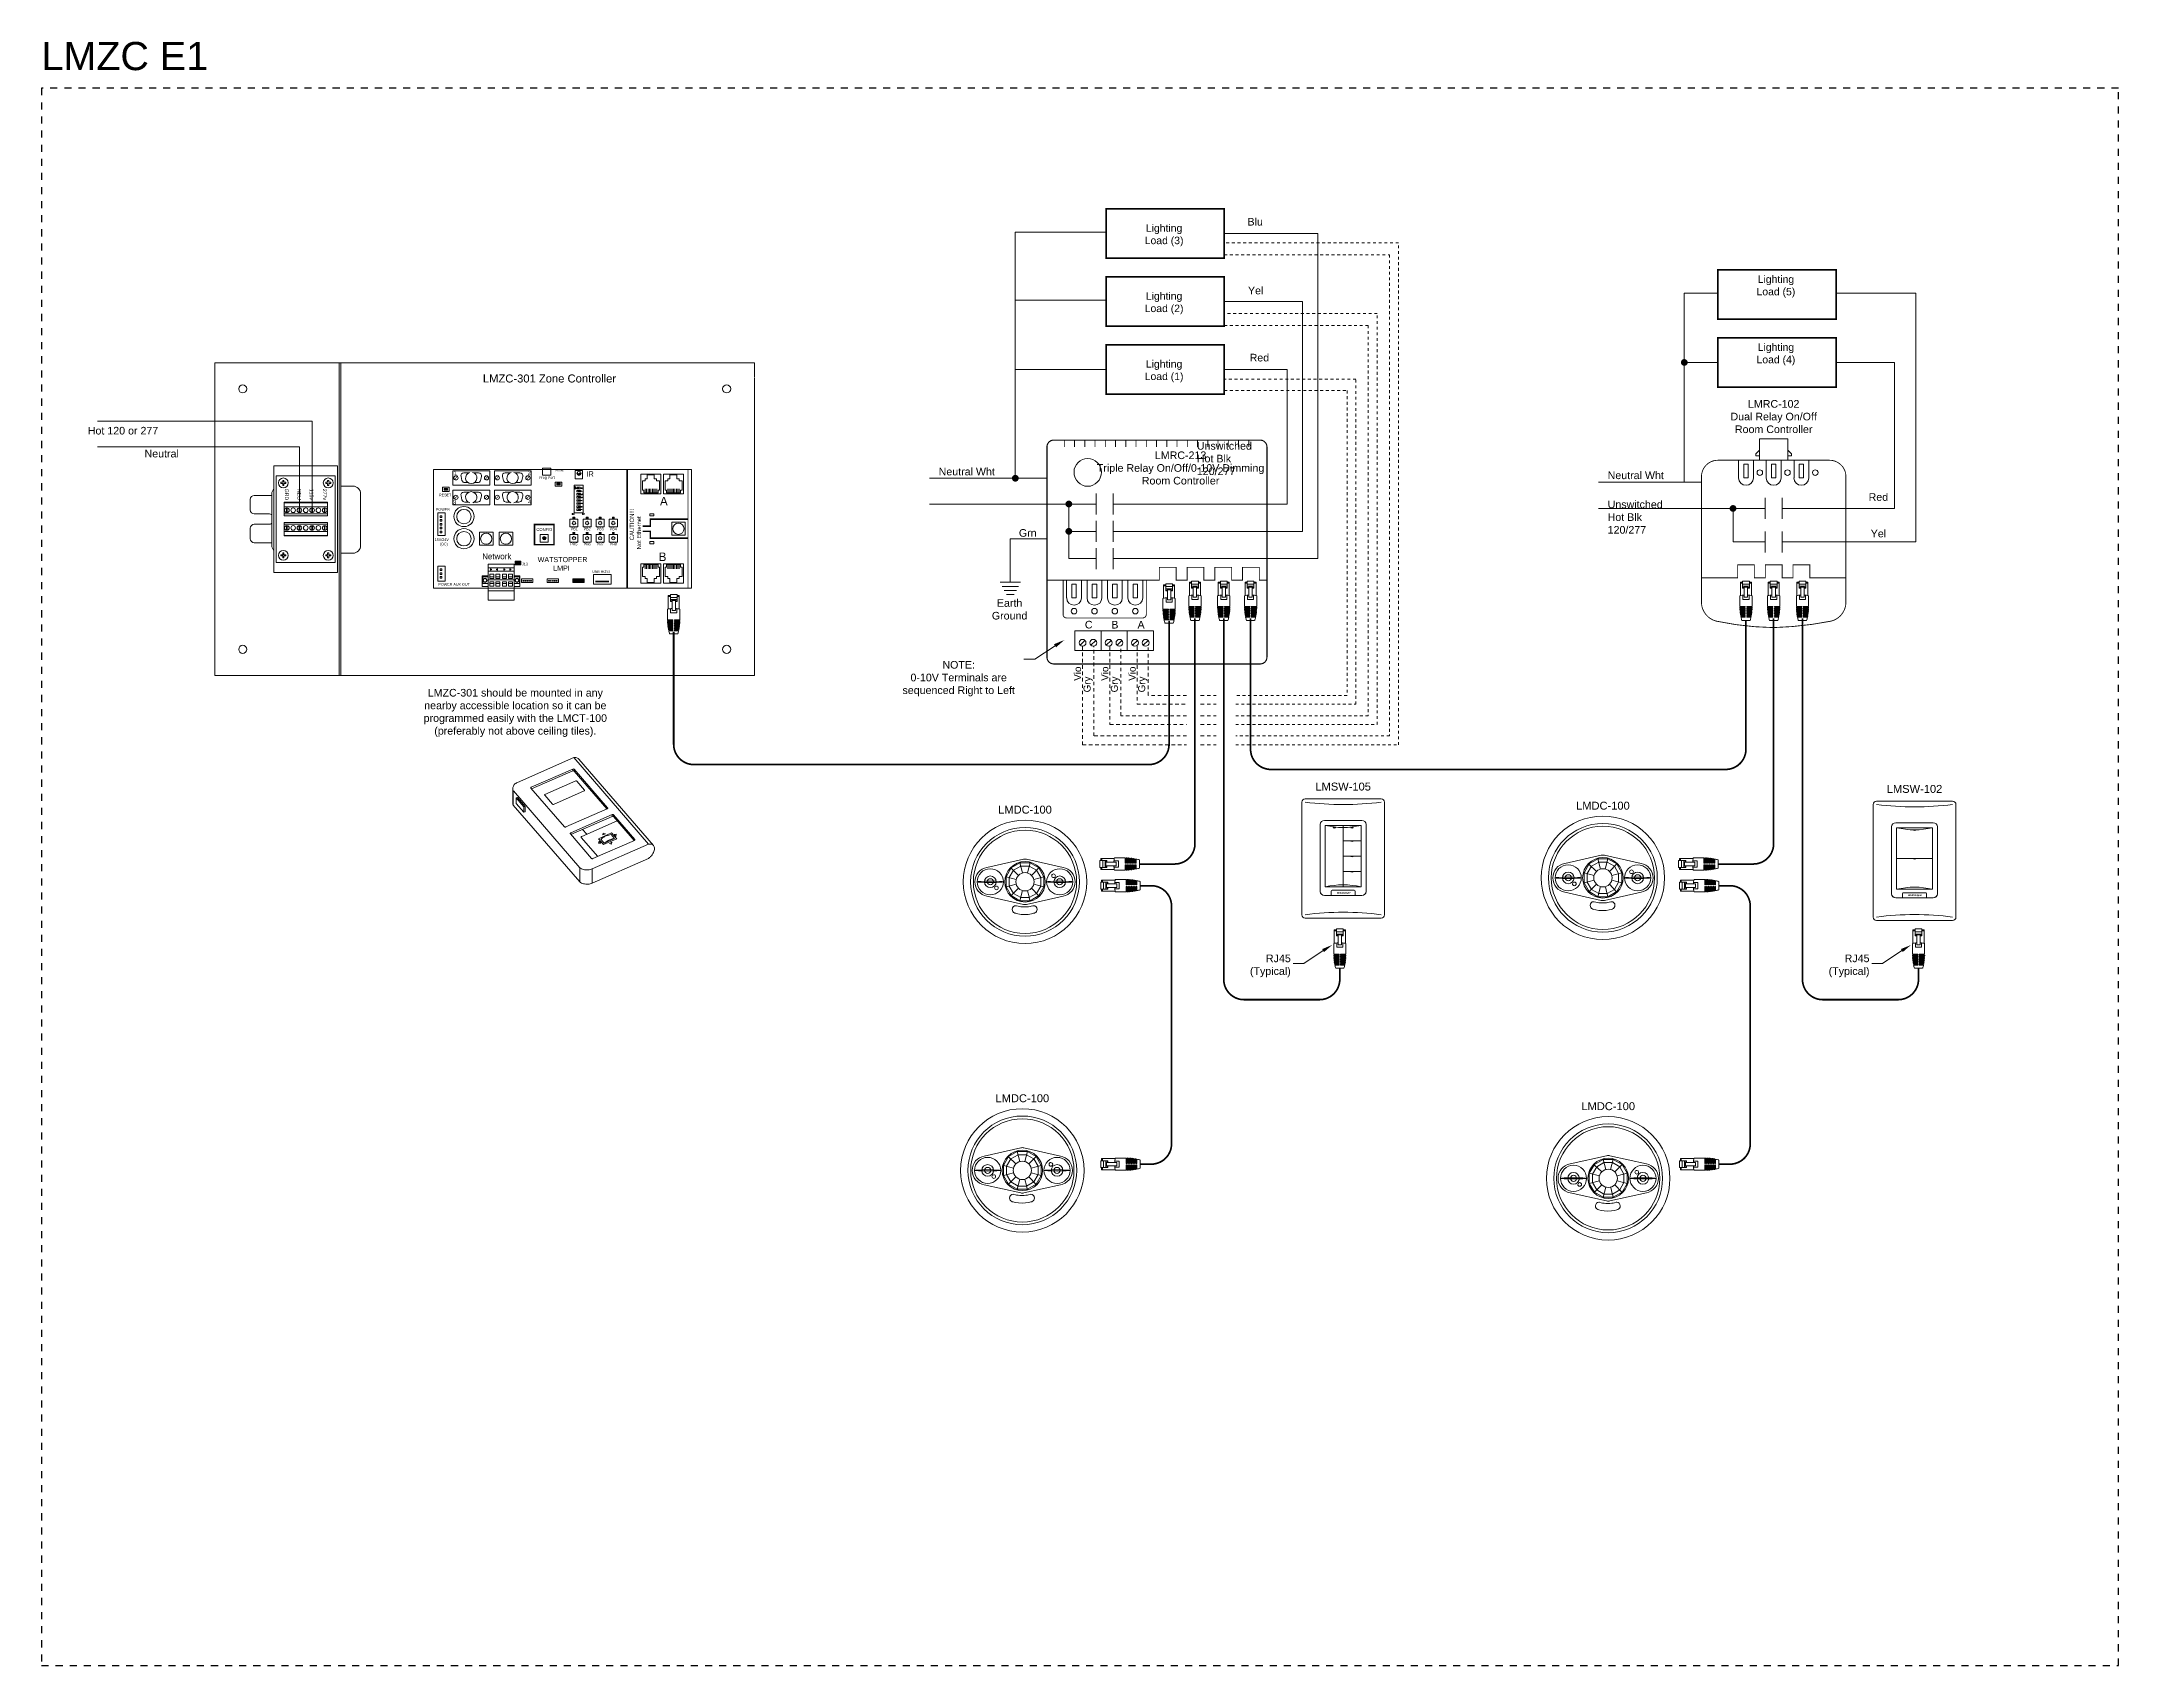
# Model space of a CAD drawing. Header units: inches. Extents: x -60 to 2005, y -577 to 104.
# Drawn here: x 502.8 to 576.4, y -489 to -431.4 of the extents above; entities that cross this region are included whole.
import ezdxf

# ---------------------------------------------------------------- set-up
doc = ezdxf.new("R2010")
doc.units = ezdxf.units.IN
doc.header["$MEASUREMENT"] = 0
for name, pattern in [('Demo', [0.5, 0.25, -0.25]), ('HIDDEN', [0.375, 0.25, -0.125]), ('HIDDEN2', [0.1875, 0.125, -0.0625]), ('SLD-Solid', [0])]:
    doc.linetypes.add(name, pattern=pattern)
doc.layers.get('0').update_dxf_attribs({"lineweight": 5})
for name, color, linetype, lineweight in [('PANEL', 7, 'Continuous', 0), ('WS', 3, 'Continuous', 5), ('WS_DETAIL', 7, 'Continuous', 5), ('WS_LineVoltage', 1, 'Continuous', 5), ('WS_LowVoltage', 6, 'Continuous', 5)]:
    doc.layers.add(name, color=color, linetype=linetype, lineweight=lineweight)
doc.layers.add('PS Borders', color=40, linetype='Demo', lineweight=5, plot=False)
doc.styles.add('ARIAL', font='arial.ttf')
doc.styles.add('ROMAND', font='romand.shx')

# ---------------------------------------------------------------- blocks, each defined once
blk = doc.blocks.new('A$C756910A1')
at = {"layer": 'WS_DETAIL'}
for p, q in [((0, 6.56), (0, 3.73)), ((0.15, 6.6), (0.15, 10.17)), ((0.15, 10.17), (0.73, 10.17)), ((0.73, 9.92), (0.15, 9.92)), ((0.73, 10.43), (0.73, 8.56)), ((0.73, 10.43), (2.51, 10.43)), ((2.51, 9.66), (0.73, 9.66)), ((2.51, 9.06), (0.73, 9.06)), ((0.73, 8.74), (1.17, 8.74)), ((0.73, 8.56), (1.17, 8.56)), ((0.81, 6.7), (0.81, 5.55)), ((0.81, 5.55), (2.42, 5.55)), ((1.17, 6.17), (1.17, 9.06)), ((1.17, 8.85), (2.06, 8.85)), ((1.17, 6.17), (2.06, 6.17)), ((2.06, 6.17), (2.06, 9.06)), ((2.06, 8.74), (2.51, 8.74)), ((2.51, 8.56), (2.06, 8.56)), ((2.42, 6.7), (2.42, 5.55)), ((2.51, 10.43), (2.51, 8.56)), ((3.08, 10.17), (2.51, 10.17)), ((3.08, 9.92), (2.51, 9.92)), ((3.08, 6.6), (3.08, 10.17)), ((3.23, 6.56), (3.23, 3.73)), ((0, 3.73), (1.43, 3.73)), ((0, 3.51), (1.43, 3.51)), ((0.01, 3.29), (1.43, 3.29)), ((0.02, 3.06), (1.43, 3.06)), ((0.03, 2.84), (1.43, 2.84)), ((0.05, 2.62), (1.43, 2.62)), ((0.07, 2.4), (1.43, 2.4)), ((0.09, 2.18), (1.43, 2.18)), ((0.12, 1.96), (1.43, 1.96)), ((0.15, 1.74), (1.43, 1.74)), ((0.18, 1.52), (1.43, 1.52)), ((0.22, 1.3), (1.43, 1.3)), ((0.26, 1.08), (1.43, 1.08)), ((0.31, 0.86), (1.43, 0.86)), ((0.89, 3.73), (0.89, 3.51)), ((0.89, 3.29), (0.89, 3.06)), ((0.89, 2.84), (0.89, 2.62)), ((0.89, 2.4), (0.89, 2.18)), ((0.89, 1.96), (0.89, 1.74)), ((0.89, 1.52), (0.89, 1.3)), ((0.89, 1.08), (0.89, 0.86)), ((1.43, 3.51), (1.43, 3.73)), ((1.43, 3.06), (1.43, 3.29)), ((1.43, 2.62), (1.43, 2.84)), ((1.43, 2.18), (1.43, 2.4)), ((1.43, 1.74), (1.43, 1.96)), ((1.43, 1.3), (1.43, 1.52)), ((1.43, 0.86), (1.43, 1.08)), ((1.8, 3.73), (3.23, 3.73)), ((1.8, 3.51), (1.8, 3.73)), ((1.8, 3.51), (3.23, 3.51)), ((1.8, 3.29), (3.23, 3.29)), ((1.8, 3.06), (1.8, 3.29)), ((1.8, 3.06), (3.22, 3.06)), ((1.8, 2.84), (3.2, 2.84)), ((1.8, 2.62), (1.8, 2.84)), ((1.8, 2.62), (3.19, 2.62)), ((1.8, 2.4), (3.17, 2.4)), ((1.8, 2.18), (1.8, 2.4)), ((1.8, 2.18), (3.14, 2.18)), ((1.8, 1.96), (3.12, 1.96)), ((1.8, 1.74), (1.8, 1.96)), ((1.8, 1.74), (3.09, 1.74)), ((1.8, 1.52), (3.05, 1.52)), ((1.8, 1.3), (1.8, 1.52)), ((1.8, 1.3), (3.01, 1.3)), ((1.8, 1.08), (2.97, 1.08)), ((1.8, 0.86), (1.8, 1.08)), ((1.8, 0.86), (2.92, 0.86)), ((2.34, 3.73), (2.34, 3.51)), ((2.34, 3.29), (2.34, 3.06)), ((2.34, 2.84), (2.34, 2.62)), ((2.34, 2.4), (2.34, 2.18)), ((2.34, 1.96), (2.34, 1.74)), ((2.34, 1.52), (2.34, 1.3)), ((2.34, 1.08), (2.34, 0.86)), ((2.69, 0), (0.52, 0))]:
    blk.add_line(p, q, dxfattribs=at)
for centre, radius, start, end in [((1.62, -0.58), 7.33, 93.502, 102.7411), ((1.62, -0.58), 7.33, 77.2589, 86.498), ((13.49, 3.73), 13.49, 180.937, 181.8742), ((13.49, 3.73), 13.49, 182.8119, 183.7504), ((13.49, 3.73), 13.49, 184.6899, 185.6307), ((13.49, 3.73), 13.49, 186.573, 187.5171), ((13.49, 3.73), 13.49, 188.4632, 189.4117), ((13.49, 3.73), 13.49, 190.3627, 191.3167), ((13.49, 3.73), 13.49, 192.2739, 196.0379), ((-10.25, 3.73), 13.49, 343.9621, 347.7261), ((-10.25, 3.73), 13.49, 348.6833, 349.6373), ((-10.25, 3.73), 13.49, 350.5883, 351.5368), ((-10.25, 3.73), 13.49, 352.4829, 353.427), ((-10.25, 3.73), 13.49, 354.3693, 355.3101), ((-10.25, 3.73), 13.49, 356.2496, 357.1881), ((-10.25, 3.73), 13.49, 358.1258, 359.063)]:
    blk.add_arc(centre, radius, start, end, dxfattribs=at)
blk = doc.blocks.new('A$C28216DC1')
at = {"layer": 'WS_DETAIL'}
blk.add_lwpolyline([(22.84, 8.11), (17.13, 4.27), (13.98, 4.27)], dxfattribs=at)
blk.add_solid([(23.11, 7.67), (22.56, 8.56), (25.52, 9.76)], dxfattribs=at)
at = {"layer": 'WS_DETAIL', "linetype": 'Continuous', "insert": (13.29, 3.59), "char_height": 2.25, "width": 37.309, "attachment_point": 6, "style": 'ARIAL'}
blk.add_mtext('\\pi29.81;RJ45\\P\\pi22.42;(Typical)', dxfattribs=at)
blk = doc.blocks.new('A$C222B27AB')
at = {"const_width": 0.25}
blk.add_lwpolyline([(0.12, 11.27), (0.12, 1.12, 0.414214), (1.12, 0.12), (23.67, 0.12, 0.414214), (24.67, 1.12), (24.67, 11.27)], format="xyb", dxfattribs=at)
for points in [[(2.69, 6.06), (4.02, 6.06), (4.02, 10.08), (2.69, 10.08)], [(8.72, 6.06), (10.05, 6.06), (10.05, 10.08), (8.72, 10.08)], [(14.75, 6.06), (16.07, 6.06), (16.07, 10.08), (14.75, 10.08)], [(20.78, 6.06), (22.1, 6.06), (22.1, 10.08), (20.78, 10.08)]]:
    blk.add_lwpolyline(points, close=True)
at = {"layer": 'WS_DETAIL'}
for p, q in [((1.17, 11.27), (1.17, 6.06)), ((5.54, 6.06), (5.54, 11.27)), ((7.2, 11.27), (7.2, 6.06)), ((11.57, 6.06), (11.57, 11.27)), ((13.23, 11.27), (13.23, 6.06)), ((17.6, 6.06), (17.6, 11.27)), ((19.26, 11.27), (19.26, 6.06)), ((23.62, 6.06), (23.62, 11.27))]:
    blk.add_line(p, q, dxfattribs=at)
for centre in [(3.36, 2.11), (9.38, 2.11), (15.41, 2.11), (21.44, 2.11)]:
    blk.add_circle(centre, 0.82, dxfattribs=at)
for centre in [(3.36, 6.06), (9.38, 6.06), (15.41, 6.06), (21.44, 6.06)]:
    blk.add_arc(centre, 2.18, 180, 0, dxfattribs=at)
blk = doc.blocks.new('A$C2A821E27')
for p, q in [((1.27, 1.3), (2.43, 2.46)), ((3.84, 1.3), (5, 2.46))]:
    blk.add_line(p, q)
blk.add_lwpolyline([(0, 4.76), (6.27, 4.76), (6.27, 0), (0, 0)], close=True)
for centre in [(1.85, 1.88), (4.42, 1.88)]:
    blk.add_circle(centre, 0.82)
blk = doc.blocks.new('A$C017659A6')
for p, q in [((0, 0.245), (0.409, 0.245)), ((0.044, 0.16), (0.365, 0.16)), ((0.082, 0.085), (0.326, 0.085)), ((0.129, 0), (0.28, 0))]:
    blk.add_line(p, q)
blk = doc.blocks.new('RJ45')
at = {"layer": 'WS_DETAIL', "xscale": 1.117448685388325, "yscale": 1.117448685388325, "zscale": 1.117448685388325}
blk.add_blockref('A$C756910A1', (59.47, 150.68), dxfattribs=at)
blk = doc.blocks.new('LMCT-100_i')
at = {"extrusion": (0, 0.700492, 0.71366)}
for p, q in [((-24.44, 12.57), (-4.49, 21.34)), ((-19.6, 10.84), (-4.88, 17.31)), ((-4.88, 16.69), (-19.52, 10.26)), ((-4.89, 17.31), (-4.89, 16.68)), ((21.96, -9.31), (-4.49, 21.34)), ((-4.39, 17.23), (7.47, 3.58)), ((-4.39, 17.22), (-4.39, 16.6)), ((7.2, 3.17), (-4.39, 16.6)), ((-2.72, 20.82), (23.73, -9.83)), ((-26.13, 10.41), (-26.13, 5.37)), ((-25.93, 9.59), (-25.93, 4.54)), ((-25.92, 9.59), (-2.4, -17.69)), ((-7.85, -3.15), (-19.72, 10.49)), ((-19.6, 10.84), (-19.6, 10.35)), ((-12.03, 4.85), (-14.8, 8.05)), ((-14.71, 8.31), (-3.84, 13.09)), ((-0.8, 9.56), (-11.67, 4.79)), ((-3.47, 13.03), (-0.73, 9.81)), ((-24.48, 7.23), (-24.92, 7.04)), ((-24.92, 7.04), (-22.2, 3.89)), ((-24.92, 7.04), (-24.92, 5.11)), ((-22.2, 1.96), (-24.92, 5.11)), ((-22.2, 3.89), (-21.76, 4.08)), ((-22.2, 1.96), (-22.2, 3.89)), ((-21.76, 2.15), (-22.2, 1.96)), ((-21.76, 2.15), (-21.76, 4.08)), ((7.36, 3.23), (-7.36, -3.23)), ((-5.6, -5.33), (9.12, 1.14)), ((9.12, 0.51), (-5.52, -5.91)), ((7.47, 3.58), (7.47, 3.31)), ((9.12, 1.14), (9.12, 0.51)), ((9.61, 1.05), (17.1, -7.63)), ((9.61, 1.05), (9.61, 0.43)), ((16.9, -8.02), (9.61, 0.43)), ((1.77, -14.36), (-5.72, -5.68)), ((-5.6, -5.33), (-5.6, -5.82)), ((3.96, -13.7), (-1.84, -6.93)), ((-1.72, -6.58), (10.88, -1.04)), ((0.07, -5.79), (-1.38, -4.1)), ((4.2, -7.4), (8.9, -5.34)), ((6.24, -8.97), (9.96, -7.33)), ((8.76, -5.94), (9.96, -7.33)), ((10.7, -7.42), (8.9, -5.34)), ((21.96, -9.31), (2, -18.08)), ((2, -23.12), (21.96, -14.36)), ((16.98, -7.98), (2.27, -14.44)), ((6, -9.49), (4.2, -7.4)), ((5.05, -8.96), (4.42, -8.23)), ((6.24, -8.97), (5.04, -7.57)), ((6, -9.49), (10.7, -7.42)), ((17.1, -7.63), (17.1, -7.9)), ((-2.4, -22.73), (-2.4, -17.69)), ((2, -18.08), (2, -23.12))]:
    blk.add_line(p, q, dxfattribs=at)
for p, q in [((5.83, -6.07), (5.93, -5.37)), ((6.71, -5.7), (5.93, -5.37)), ((9.78, -5.85), (10.48, -5.73)), ((10.4, -6.57), (10.48, -5.73)), ((4.42, -8.23), (4.2, -8.91)), ((5.05, -8.96), (4.2, -8.91)), ((8.87, -9.36), (8.09, -9.03)), ((8.87, -9.36), (8.97, -8.66))]:
    blk.add_line(p, q)
at = {"extrusion": (-0.310472, -0.62793, 0.71366)}
for p, q in [((6.71, -5.7), (5.83, -6.07)), ((8.97, -8.66), (8.09, -9.03))]:
    blk.add_line(p, q, dxfattribs=at)
at = {"extrusion": (-0.692921, 0.102711, 0.71366)}
blk.add_line((10.4, -6.57), (9.78, -5.85), dxfattribs=at)
for centre in [(-4.71, 16.87), (-4.71, 16.25)]:
    blk.add_arc(centre, 0.477, 48.60147, 112.12899)
for points, knots in [([(-4.49, 21.34), (-4.24, 21.37), (-3.76, 21.38), (-3.16, 21.21), (-2.85, 20.98), (-2.72, 20.83), (-2.72, 20.82)], [0, 0, 0, 0, 0.1, 0.2, 0.3, 0.3044799, 0.3044799, 0.3044799, 0.3044799]), ([(-25.93, 4.54), (-26.02, 4.72), (-26.11, 5), (-26.13, 5.28), (-26.13, 5.37)], [0, 0, 0, 0, 0.1666667, 0.2459578, 0.2459578, 0.2459578, 0.2459578])]:
    blk.add_open_spline(points, degree=3, knots=knots)
for points in [[(-24.44, 12.57), (-24.67, 12.47), (-25.09, 12.23), (-25.6, 11.79), (-25.95, 11.27), (-26.13, 10.71), (-26.14, 10.14), (-26.02, 9.77), (-25.93, 9.59)], [(-19.72, 10.49), (-19.73, 10.51), (-19.76, 10.55), (-19.77, 10.62), (-19.77, 10.69), (-19.73, 10.75), (-19.68, 10.8), (-19.63, 10.83), (-19.6, 10.84)], [(-14.8, 8.05), (-14.81, 8.07), (-14.83, 8.1), (-14.84, 8.15), (-14.83, 8.2), (-14.81, 8.24), (-14.77, 8.28), (-14.73, 8.3), (-14.71, 8.31)], [(-3.84, 13.09), (-3.82, 13.1), (-3.78, 13.11), (-3.71, 13.12), (-3.64, 13.11), (-3.57, 13.1), (-3.52, 13.07), (-3.49, 13.04), (-3.47, 13.03)], [(-0.73, 9.81), (-0.72, 9.8), (-0.7, 9.77), (-0.69, 9.72), (-0.69, 9.67), (-0.72, 9.62), (-0.76, 9.58), (-0.8, 9.56), (-0.82, 9.55)], [(-11.67, 4.79), (-11.69, 4.78), (-11.73, 4.76), (-11.8, 4.75), (-11.87, 4.76), (-11.93, 4.78), (-11.99, 4.81), (-12.02, 4.83), (-12.03, 4.85)], [(7.47, 3.58), (7.49, 3.56), (7.51, 3.52), (7.53, 3.46), (7.52, 3.39), (7.48, 3.32), (7.43, 3.27), (7.38, 3.24), (7.35, 3.23)], [(9.12, 1.14), (9.14, 1.15), (9.2, 1.17), (9.3, 1.18), (9.39, 1.17), (9.48, 1.15), (9.56, 1.11), (9.6, 1.07), (9.61, 1.05)], [(9.61, 0.43), (9.6, 0.45), (9.56, 0.48), (9.48, 0.52), (9.39, 0.55), (9.3, 0.56), (9.2, 0.54), (9.14, 0.53), (9.12, 0.51)], [(-7.36, -3.23), (-7.38, -3.24), (-7.44, -3.26), (-7.54, -3.27), (-7.63, -3.27), (-7.72, -3.24), (-7.8, -3.2), (-7.84, -3.17), (-7.85, -3.15)], [(-5.72, -5.68), (-5.73, -5.66), (-5.76, -5.62), (-5.77, -5.56), (-5.76, -5.49), (-5.73, -5.42), (-5.67, -5.37), (-5.62, -5.34), (-5.6, -5.33)], [(-1.84, -6.93), (-1.85, -6.91), (-1.88, -6.87), (-1.89, -6.8), (-1.88, -6.74), (-1.85, -6.67), (-1.8, -6.62), (-1.75, -6.59), (-1.72, -6.58)], [(5.04, -7.57), (5.33, -7.34), (5.94, -6.91), (6.9, -6.4), (7.85, -6.06), (8.47, -5.96), (8.76, -5.94)], [(9.96, -7.33), (9.67, -7.35), (9.06, -7.46), (8.1, -7.8), (7.14, -8.3), (6.53, -8.73), (6.24, -8.97)], [(2.27, -14.44), (2.24, -14.46), (2.18, -14.48), (2.09, -14.49), (1.99, -14.48), (1.9, -14.45), (1.83, -14.42), (1.79, -14.38), (1.77, -14.36)], [(17.1, -7.63), (17.12, -7.65), (17.14, -7.69), (17.16, -7.75), (17.15, -7.82), (17.11, -7.88), (17.06, -7.94), (17.01, -7.97), (16.98, -7.98)], [(21.96, -14.36), (22.21, -14.17), (22.68, -13.76), (23.28, -13.06), (23.74, -12.32), (24.02, -11.58), (24.12, -10.88), (24.02, -10.27), (23.74, -9.78), (23.28, -9.44), (22.68, -9.27), (22.21, -9.28), (21.96, -9.31)], [(-2.4, -17.69), (-2.22, -17.83), (-1.8, -18.07), (-1.08, -18.32), (-0.3, -18.46), (0.5, -18.47), (1.29, -18.34), (1.78, -18.18), (2, -18.08)], [(2, -23.12), (1.78, -23.22), (1.29, -23.39), (0.5, -23.51), (-0.3, -23.5), (-1.08, -23.37), (-1.8, -23.11), (-2.22, -22.87), (-2.4, -22.73)]]:
    blk.add_open_spline(points, degree=3)
at = {"layer": 'WS_DETAIL', "extrusion": (0, 0.700492, 0.71366)}
blk.add_line((-25.93, 4.54), (-2.4, -22.73), dxfattribs=at)
at = {"layer": 'WS_DETAIL'}
blk.add_line((-24.48, 7.23), (-21.76, 4.08), dxfattribs=at)
blk = doc.blocks.new('WallPlate1Gang')
for p, q in [((-11.72, 0.96), (-11.72, 32.87)), ((-10.76, 33.83), (10.76, 33.83)), ((11.72, 32.87), (11.72, 0.96)), ((-6.49, 26.51), (-6.49, 7.57)), ((-5.31, 27.69), (5.31, 27.69)), ((6.49, 26.51), (6.49, 7.57)), ((5.31, 6.39), (-5.31, 6.39)), ((-10.76, 0), (10.76, 0))]:
    blk.add_line(p, q)
for centre, radius, start, end in [((-10.76, 32.87), 0.96, 90, 180), ((0, 117.5), 85.31, 262.75705, 277.24295), ((10.76, 32.87), 0.96, 0, 90), ((-5.31, 26.51), 1.18, 90, 180), ((5.31, 26.51), 1.18, 0, 90), ((-5.31, 7.57), 1.18, 180, 270), ((5.31, 7.57), 1.18, 270, 0), ((-10.76, 0.96), 0.96, 180, 270), ((0, -83.67), 85.31, 82.75705, 97.24295), ((10.76, 0.96), 0.96, 270, 0)]:
    blk.add_arc(centre, radius, start, end)
blk = doc.blocks.new('*U137')
blk.add_blockref('WallPlate1Gang', (0, -0.01))
blk = doc.blocks.new('A$C6E196373')
for p, q in [((0.12, 0), (0, 0.1)), ((0.12, 0.1), (0, 0)), ((0.12, 0.1), (0.12, 0))]:
    blk.add_line(p, q)
blk.add_lwpolyline([(0, 0.1), (0.23, 0.1), (0.23, 0), (0, 0)], close=True)
blk = doc.blocks.new('LMZC-301')
at = {"layer": 'PANEL'}
h = blk.add_hatch(color=256, dxfattribs=at)
h.dxf.hatch_style = 1
h.paths.add_polyline_path([(-10.56, 52.52), (-10.56, 53.03), (-11.5, 53.03), (-11.5, 52.52)])
h = blk.add_hatch(color=256, dxfattribs=at)
h.dxf.hatch_style = 1
h.paths.add_polyline_path([(21.38, 54.01), (21.38, 54.51), (20.45, 54.51), (20.45, 54.01)])
h = blk.add_hatch(color=256, dxfattribs=at)
h.dxf.hatch_style = 1
h.paths.add_polyline_path([(36.94, 43.23, 1), (35.95, 43.23, 1)])
h.paths.add_polyline_path([(33.22, 43.23, 1), (32.23, 43.23, 1)])
h.paths.add_polyline_path([(29.5, 43.23, 1), (28.51, 43.23, 1)])
h.paths.add_polyline_path([(25.78, 43.23, 1), (24.8, 43.23, 1)])
h.paths.add_polyline_path([(25.78, 38.91, 1), (24.8, 38.91, 1)])
h.paths.add_polyline_path([(29.5, 38.91, 1), (28.51, 38.91, 1)])
h.paths.add_polyline_path([(33.22, 38.91, 1), (32.23, 38.91, 1)])
h.paths.add_polyline_path([(36.94, 38.91, 1), (35.95, 38.91, 1)])
h = blk.add_hatch(color=256, dxfattribs=at)
h.dxf.hatch_style = 1
h.paths.add_polyline_path([(25.01, 44.86), (25.56, 44.86), (25.56, 44.55), (25.01, 44.55)])
h = blk.add_hatch(color=256, dxfattribs=at)
h.dxf.hatch_style = 1
h.paths.add_polyline_path([(28.73, 44.86), (29.28, 44.86), (29.28, 44.55), (28.73, 44.55)])
h = blk.add_hatch(color=256, dxfattribs=at)
h.dxf.hatch_style = 1
h.paths.add_polyline_path([(32.45, 44.86), (33, 44.86), (33, 44.55), (32.45, 44.55)])
h = blk.add_hatch(color=256, dxfattribs=at)
h.dxf.hatch_style = 1
h.paths.add_polyline_path([(36.17, 44.86), (36.72, 44.86), (36.72, 44.55), (36.17, 44.55)])
h = blk.add_hatch(color=256, dxfattribs=at)
h.dxf.hatch_style = 1
h.paths.add_polyline_path([(17.38, 38.92, 1), (16.4, 38.92, 1)])
h = blk.add_hatch(color=256, dxfattribs=at)
h.dxf.hatch_style = 1
h.paths.add_polyline_path([(25.01, 40.54), (25.56, 40.54), (25.56, 40.23), (25.01, 40.23)])
h = blk.add_hatch(color=256, dxfattribs=at)
h.dxf.hatch_style = 1
h.paths.add_polyline_path([(28.73, 40.54), (29.28, 40.54), (29.28, 40.23), (28.73, 40.23)])
h = blk.add_hatch(color=256, dxfattribs=at)
h.dxf.hatch_style = 1
h.paths.add_polyline_path([(32.45, 40.54), (33, 40.54), (33, 40.23), (32.45, 40.23)])
h = blk.add_hatch(color=256, dxfattribs=at)
h.dxf.hatch_style = 1
h.paths.add_polyline_path([(36.17, 40.54), (36.72, 40.54), (36.72, 40.23), (36.17, 40.23)])
h = blk.add_hatch(color=256, dxfattribs=at)
h.dxf.hatch_style = 1
h.paths.add_polyline_path([(10.01, 31.55), (10.01, 32.24), (8.87, 32.24), (8.87, 31.55)])
h = blk.add_hatch(color=256, dxfattribs=at)
h.dxf.hatch_style = 1
h.paths.add_polyline_path([(28.2, 26.35), (28.2, 27.4), (25, 27.4), (25, 26.35)])
h.paths.add_polyline_path([(25.93, 26.92), (26.18, 26.92), (26.18, 26.71), (25.93, 26.71)], flags=16)
h.paths.add_polyline_path([(26.48, 26.92), (26.72, 26.92), (26.72, 26.71), (26.48, 26.71)], flags=16)
h.paths.add_polyline_path([(27.02, 26.92), (27.26, 26.92), (27.26, 26.71), (27.02, 26.71)], flags=16)
h.paths.add_polyline_path([(27.56, 26.92), (27.81, 26.92), (27.81, 26.71), (27.56, 26.71)], flags=16)
at = {"color": 7, "linetype": 'SLD-Solid', "lineweight": 15}
for p, q in [((-76.47, 87.86), (-76.47, 88.68)), ((-76.47, 88.68), (-43.07, 88.68)), ((-38.85, 88.68), (-43.07, 88.68)), ((-41.2, 88.68), (-41.2, 0)), ((-40.73, 88.68), (-40.73, 0)), ((-38.85, 88.68), (76.47, 88.68)), ((76.47, 88.68), (76.47, 87.86)), ((-76.47, 87.86), (-76.47, 84.66)), ((-76.47, 84.66), (-76.47, 84.48)), ((-76.47, 0), (-76.47, 84.48)), ((76.47, 84.66), (76.47, 87.86)), ((76.47, 84.48), (76.47, 4.2)), ((-59.71, 29.25), (-59.71, 59.43)), ((-59.71, 59.43), (-41.68, 59.43)), ((-41.68, 29.25), (-41.68, 59.43)), ((-59.06, 32.06), (-59.06, 56.62)), ((-59.06, 56.62), (-42.32, 56.62)), ((-57.23, 54.79), (-57.77, 54.79)), ((-57.77, 54.79), (-57.77, 54.43)), ((-57.77, 54.43), (-57.23, 54.43)), ((-56.88, 55.32), (-57.23, 55.32)), ((-57.23, 55.32), (-57.23, 54.79)), ((-57.23, 54.43), (-57.23, 53.89)), ((-57.23, 53.89), (-56.88, 53.89)), ((-56.88, 54.79), (-56.88, 55.32)), ((-56.34, 54.79), (-56.88, 54.79)), ((-56.88, 53.89), (-56.88, 54.43)), ((-56.88, 54.43), (-56.34, 54.43)), ((-56.34, 54.43), (-56.34, 54.79)), ((-44.51, 54.79), (-45.04, 54.79)), ((-45.04, 54.79), (-45.04, 54.43)), ((-45.04, 54.43), (-44.51, 54.43)), ((-44.15, 55.32), (-44.51, 55.32)), ((-44.51, 55.32), (-44.51, 54.79)), ((-44.51, 54.43), (-44.51, 53.89)), ((-44.51, 53.89), (-44.15, 53.89)), ((-44.15, 54.79), (-44.15, 55.32)), ((-43.61, 54.79), (-44.15, 54.79)), ((-44.15, 53.89), (-44.15, 54.43)), ((-44.15, 54.43), (-43.61, 54.43)), ((-43.61, 54.43), (-43.61, 54.79)), ((-42.32, 56.62), (-42.32, 32.06)), ((-37.37, 53.7), (-40.73, 53.7)), ((58.59, 58.41), (-14.55, 58.41)), ((-66.41, 46.93), (-66.41, 49.92)), ((-65.29, 51.04), (-60.33, 51.04)), ((-60.33, 51.47), (-60.33, 36.91)), ((-56.84, 49.12), (-44.54, 49.12)), ((-56.84, 48.98), (-56.84, 49.12)), ((-56.84, 48.98), (-44.54, 48.98)), ((-56.84, 47.86), (-56.84, 48.98)), ((-56.84, 45.82), (-56.84, 47.86)), ((-56.84, 47.86), (-44.54, 47.86)), ((-44.54, 47.86), (-56.84, 47.86)), ((-56.13, 47.47), (-56.13, 46.21)), ((-55.97, 46.21), (-55.97, 47.47)), ((-52.55, 47.47), (-52.55, 46.21)), ((-52.4, 46.21), (-52.4, 47.47)), ((-48.98, 47.47), (-48.98, 46.21)), ((-48.83, 46.21), (-48.83, 47.47)), ((-45.41, 47.47), (-45.41, 46.21)), ((-45.26, 46.21), (-45.26, 47.47)), ((-44.54, 49.12), (-44.54, 48.98)), ((-44.54, 48.98), (-44.54, 47.86)), ((-44.54, 47.86), (-44.54, 45.82)), ((-35.14, 36.91), (-35.14, 51.47)), ((-66.41, 38.76), (-66.41, 41.75)), ((-61.18, 45.81), (-65.29, 45.81)), ((-61.18, 42.87), (-65.29, 42.87)), ((-44.54, 45.82), (-56.84, 45.82)), ((-56.84, 45.82), (-56.84, 45.25)), ((-56.84, 45.25), (-44.54, 45.25)), ((-44.54, 43.42), (-56.84, 43.42)), ((-56.84, 43.42), (-56.84, 42.86)), ((-56.84, 40.82), (-56.84, 42.86)), ((-56.84, 42.86), (-44.54, 42.86)), ((-56.13, 42.47), (-56.13, 41.21)), ((-55.97, 41.21), (-55.97, 42.47)), ((-52.55, 42.47), (-52.55, 41.21)), ((-52.4, 41.21), (-52.4, 42.47)), ((-48.98, 42.47), (-48.98, 41.21)), ((-48.83, 41.21), (-48.83, 42.47)), ((-45.41, 42.47), (-45.41, 41.21)), ((-45.26, 41.21), (-45.26, 42.47)), ((-44.54, 45.25), (-44.54, 45.82)), ((-44.54, 42.86), (-44.54, 43.42)), ((-44.54, 42.86), (-44.54, 40.82)), ((-60.33, 37.64), (-65.29, 37.64)), ((-44.54, 40.82), (-56.84, 40.82)), ((-56.84, 40.82), (-56.84, 39.7)), ((-56.84, 39.7), (-44.54, 39.7)), ((-56.84, 39.7), (-56.84, 39.56)), ((-56.84, 39.56), (-44.54, 39.56)), ((-44.54, 39.7), (-44.54, 40.82)), ((-44.54, 39.56), (-44.54, 39.7)), ((-42.32, 32.06), (-59.06, 32.06)), ((-57.23, 34.25), (-57.77, 34.25)), ((-57.77, 34.25), (-57.77, 33.89)), ((-57.77, 33.89), (-57.23, 33.89)), ((-56.88, 34.78), (-57.23, 34.78)), ((-57.23, 34.78), (-57.23, 34.25)), ((-57.23, 33.89), (-57.23, 33.35)), ((-57.23, 33.35), (-56.88, 33.35)), ((-56.88, 34.25), (-56.88, 34.78)), ((-56.34, 34.25), (-56.88, 34.25)), ((-56.88, 33.35), (-56.88, 33.89)), ((-56.88, 33.89), (-56.34, 33.89)), ((-56.34, 33.89), (-56.34, 34.25)), ((-44.51, 34.25), (-45.04, 34.25)), ((-45.04, 34.25), (-45.04, 33.89)), ((-45.04, 33.89), (-44.51, 33.89)), ((-44.15, 34.78), (-44.51, 34.78)), ((-44.51, 34.78), (-44.51, 34.25)), ((-44.51, 33.89), (-44.51, 33.35)), ((-44.51, 33.35), (-44.15, 33.35)), ((-44.15, 34.25), (-44.15, 34.78)), ((-43.61, 34.25), (-44.15, 34.25)), ((-44.15, 33.35), (-44.15, 33.89)), ((-44.15, 33.89), (-43.61, 33.89)), ((-43.61, 33.89), (-43.61, 34.25)), ((-41.31, 31.5), (-41.29, 31.5)), ((-40.73, 34.68), (-37.37, 34.68)), ((0.94, 30.53), (0.94, 31.6)), ((0.94, 31.6), (8.32, 31.6)), ((0.94, 30.53), (8.32, 30.53)), ((0.94, 29.59), (0.94, 30.53)), ((0.94, 27.15), (0.94, 29.59)), ((0.94, 29.59), (8.32, 29.59)), ((8.32, 30.53), (8.32, 31.6)), ((8.32, 29.59), (8.32, 30.53)), ((8.32, 27.15), (8.32, 29.59)), ((-41.68, 29.25), (-59.71, 29.25)), ((-0.73, 28.26), (-0.73, 25.26)), ((0.94, 28.26), (-0.73, 28.26)), ((-0.73, 25.26), (0.94, 25.26)), ((-0.57, 27.93), (-0.57, 26.07)), ((0.94, 27.93), (-0.57, 27.93)), ((-0.57, 26.07), (0.94, 26.07)), ((0.94, 27.15), (8.32, 27.15)), ((0.94, 23.97), (0.94, 27.15)), ((0.94, 23.97), (8.32, 23.97)), ((0.94, 21.4), (0.94, 23.97)), ((1.42, 28.75), (2.57, 28.75)), ((1.42, 27.51), (1.42, 28.75)), ((2.57, 27.93), (1.42, 27.93)), ((2.57, 27.51), (1.42, 27.51)), ((1.43, 26.57), (2.58, 26.57)), ((1.43, 25.33), (1.43, 26.57)), ((1.43, 26.07), (2.58, 26.07)), ((2.58, 25.33), (1.43, 25.33)), ((2.57, 28.75), (2.57, 27.51)), ((2.58, 26.57), (2.58, 25.33)), ((3.13, 28.75), (4.29, 28.75)), ((3.13, 27.51), (3.13, 28.75)), ((4.29, 27.93), (3.13, 27.93)), ((4.29, 27.51), (3.13, 27.51)), ((3.15, 25.33), (3.15, 26.57)), ((3.15, 26.57), (4.3, 26.57)), ((3.15, 26.07), (4.3, 26.07)), ((4.3, 25.33), (3.15, 25.33)), ((4.29, 28.75), (4.29, 27.51)), ((4.3, 26.57), (4.3, 25.33)), ((5.01, 28.75), (6.16, 28.75)), ((5.01, 27.51), (5.01, 28.75)), ((6.16, 27.93), (5.01, 27.93)), ((6.16, 27.51), (5.01, 27.51)), ((5.02, 26.57), (6.17, 26.57)), ((5.02, 25.33), (5.02, 26.57)), ((5.02, 26.07), (6.17, 26.07)), ((6.17, 25.33), (5.02, 25.33)), ((6.16, 28.75), (6.16, 27.51)), ((6.17, 26.57), (6.17, 25.33)), ((6.72, 28.75), (7.88, 28.75)), ((6.72, 27.51), (6.72, 28.75)), ((7.88, 27.93), (6.72, 27.93)), ((7.88, 27.51), (6.72, 27.51)), ((6.74, 26.57), (7.89, 26.57)), ((6.74, 25.33), (6.74, 26.57)), ((6.74, 26.07), (7.89, 26.07)), ((7.89, 25.33), (6.74, 25.33)), ((7.88, 28.75), (7.88, 27.51)), ((7.89, 26.57), (7.89, 25.33)), ((9.99, 28.26), (8.32, 28.26)), ((9.84, 27.93), (8.32, 27.93)), ((8.32, 23.97), (8.32, 27.15)), ((8.32, 26.07), (9.84, 26.07)), ((8.32, 25.26), (9.99, 25.26)), ((8.32, 21.4), (8.32, 23.97)), ((9.84, 26.07), (9.84, 27.93)), ((9.99, 25.26), (9.99, 28.26)), ((0.94, 21.4), (8.32, 21.4)), ((76.47, 0), (-76.47, 0)), ((76.47, 4.02), (76.47, 4.2)), ((76.47, 0.82), (76.47, 4.02)), ((76.47, 0.82), (76.47, 0))]:
    blk.add_line(p, q, dxfattribs=at)
for centre, radius in [((-68.56, 81.26), 1.14), ((68.56, 81.26), 1.14), ((-57.05, 54.61), 1.39), ((-44.33, 54.61), 1.39), ((-56.05, 46.84), 0.659), ((-54.26, 46.84), 0.659), ((-52.48, 46.84), 0.659), ((-50.69, 46.84), 0.659), ((-48.91, 46.84), 0.659), ((-47.12, 46.84), 0.659), ((-45.33, 46.84), 0.659), ((-56.05, 41.84), 0.659), ((-54.26, 41.84), 0.659), ((-52.48, 41.84), 0.659), ((-50.69, 41.84), 0.659), ((-48.91, 41.84), 0.659), ((-47.12, 41.84), 0.659), ((-45.33, 41.84), 0.659), ((-57.05, 34.07), 1.39), ((-44.33, 34.07), 1.39), ((1.78, 30.05), 0.162), ((3.49, 30.06), 0.162), ((5.56, 30.04), 0.162), ((7.26, 30.05), 0.162), ((0.09, 26.98), 0.572), ((0.09, 26.98), 0.5), ((9.17, 26.98), 0.571), ((9.17, 26.98), 0.5), ((-68.56, 7.42), 1.14), ((68.56, 7.42), 1.14)]:
    blk.add_circle(centre, radius, dxfattribs=at)
for centre, radius, start, end in [((-58.09, 51.47), 2.23, 136.29836, 180), ((-37.37, 51.47), 2.23, 0, 90), ((-65.29, 49.92), 1.12, 90, 180), ((-56.05, 46.84), 0.633, 83.16283, 96.83717), ((-52.48, 46.84), 0.633, 83.16283, 96.83717), ((-48.91, 46.84), 0.633, 83.16283, 96.83717), ((-45.33, 46.84), 0.633, 83.16283, 96.83717), ((-65.29, 46.93), 1.12, 180, 270), ((-65.29, 41.75), 1.12, 90, 180), ((-61.18, 44.34), 1.47, 54.53375, 90), ((-61.18, 44.34), 1.47, 270, 305.46625), ((-56.05, 41.84), 0.633, 96.83717, 263.16283), ((-56.05, 46.84), 0.633, 263.16283, 276.83717), ((-56.05, 41.84), 0.633, 83.16283, 96.83717), ((-56.05, 41.84), 0.633, 263.16283, 276.83717), ((-56.05, 41.84), 0.633, 276.83717, 83.16283), ((-52.48, 41.84), 0.633, 96.83717, 263.16283), ((-52.48, 46.84), 0.633, 263.16283, 276.83717), ((-52.48, 41.84), 0.633, 83.16283, 96.83717), ((-52.48, 41.84), 0.633, 263.16283, 276.83717), ((-52.48, 41.84), 0.633, 276.83717, 83.16283), ((-48.91, 41.84), 0.633, 96.83717, 263.16283), ((-48.91, 46.84), 0.633, 263.16283, 276.83717), ((-48.91, 41.84), 0.633, 83.16283, 96.83717), ((-48.91, 41.84), 0.633, 263.16283, 276.83717), ((-48.91, 41.84), 0.633, 276.83717, 83.16283), ((-45.33, 41.84), 0.633, 96.83717, 263.16283), ((-45.33, 46.84), 0.633, 263.16283, 276.83717), ((-45.33, 41.84), 0.633, 83.16283, 96.83717), ((-45.33, 41.84), 0.633, 263.16283, 276.83717), ((-45.33, 41.84), 0.633, 276.83717, 83.16283), ((-65.29, 38.76), 1.12, 180, 270), ((-58.09, 36.91), 2.23, 180, 223.70164), ((-37.37, 36.91), 2.23, 270, 0)]:
    blk.add_arc(centre, radius, start, end, dxfattribs=at)
at = {"layer": 'PANEL'}
for p, q in [((-14.55, 58.41), (-14.55, 24.8)), ((-14.55, 58.41), (16.34, 58.41)), ((-6.7, 56.46), (-6.43, 55.32)), ((-6.7, 56.46), (-6.43, 55.32)), ((-5.9, 57.49), (-4.47, 57.49)), ((-5.9, 57.49), (-4.47, 57.49)), ((-5.62, 54.68), (-4.7, 54.68)), ((-5.62, 54.68), (-4.7, 54.68)), ((-3.15, 57.49), (-1.73, 57.49)), ((-3.15, 57.49), (-1.73, 57.49)), ((-2.92, 54.68), (-2, 54.68)), ((-2.92, 54.68), (-2, 54.68)), ((-0.92, 56.46), (-1.19, 55.32)), ((-0.92, 56.46), (-1.19, 55.32)), ((5.02, 56.46), (5.29, 55.32)), ((5.02, 56.46), (5.29, 55.32)), ((5.83, 57.49), (7.25, 57.49)), ((5.83, 57.49), (7.25, 57.49)), ((6.1, 54.68), (7.03, 54.68)), ((6.1, 54.68), (7.03, 54.68)), ((8.57, 57.49), (10, 57.49)), ((8.57, 57.49), (10, 57.49)), ((8.8, 54.68), (9.72, 54.68)), ((8.8, 54.68), (9.72, 54.68)), ((10.8, 56.46), (10.53, 55.32)), ((10.8, 56.46), (10.53, 55.32)), ((18.73, 58.41), (58.59, 58.41)), ((58.59, 58.41), (58.59, 24.8)), ((-6.7, 50.96), (-6.43, 49.81)), ((-6.7, 50.96), (-6.43, 49.81)), ((-5.9, 51.98), (-4.47, 51.98)), ((-5.9, 51.98), (-4.47, 51.98)), ((-5.62, 49.18), (-4.7, 49.18)), ((-5.62, 49.18), (-4.7, 49.18)), ((-3.15, 51.98), (-1.73, 51.98)), ((-3.15, 51.98), (-1.73, 51.98)), ((-2.92, 49.18), (-2, 49.18)), ((-2.92, 49.18), (-2, 49.18)), ((-0.92, 50.96), (-1.19, 49.81)), ((-0.92, 50.96), (-1.19, 49.81)), ((5.02, 50.96), (5.29, 49.81)), ((5.02, 50.96), (5.29, 49.81)), ((5.83, 51.98), (7.25, 51.98)), ((5.83, 51.98), (7.25, 51.98)), ((6.1, 49.18), (7.03, 49.18)), ((6.1, 49.18), (7.03, 49.18)), ((8.57, 51.98), (10, 51.98)), ((8.57, 51.98), (10, 51.98)), ((8.8, 49.18), (9.72, 49.18)), ((8.8, 49.18), (9.72, 49.18)), ((10.8, 50.96), (10.53, 49.81)), ((10.8, 50.96), (10.53, 49.81)), ((-14.55, 24.8), (58.59, 24.8))]:
    blk.add_line(p, q, dxfattribs=at)
at = {"layer": 'PANEL', "color": 7, "linetype": 'Continuous', "lineweight": 0}
for p, q in [((44.24, 51.52), (44.24, 57.05)), ((49.87, 57.05), (44.24, 57.05)), ((44.7, 55.18), (44.7, 52.51)), ((45.45, 55.18), (44.7, 55.18)), ((46.07, 55.75), (45.45, 55.75)), ((45.45, 55.75), (45.45, 55.18)), ((46.22, 56.86), (46.07, 56.86)), ((46.07, 56.86), (46.07, 55.75)), ((48.04, 56.86), (46.15, 56.86)), ((48.04, 56.86), (48.04, 55.75)), ((48.04, 55.75), (48.66, 55.75)), ((48.66, 55.75), (48.66, 55.18)), ((48.66, 55.18), (49.5, 55.18)), ((49.5, 55.18), (49.5, 52.51)), ((49.87, 51.52), (49.87, 57.05)), ((50.65, 51.52), (50.65, 57.05)), ((56.29, 57.05), (50.65, 57.05)), ((51.11, 55.18), (51.11, 52.51)), ((51.86, 55.18), (51.11, 55.18)), ((52.49, 55.75), (51.86, 55.75)), ((51.86, 55.75), (51.86, 55.18)), ((52.64, 56.86), (52.49, 56.86)), ((52.49, 56.86), (52.49, 55.75)), ((54.46, 56.86), (52.57, 56.86)), ((54.46, 56.86), (54.46, 55.75)), ((54.46, 55.75), (55.08, 55.75)), ((55.08, 55.75), (55.08, 55.18)), ((55.08, 55.18), (55.91, 55.18)), ((55.91, 55.18), (55.91, 52.51)), ((56.29, 51.52), (56.29, 57.05)), ((44.24, 51.52), (49.87, 51.52)), ((44.7, 52.51), (45.09, 52.51)), ((45.09, 52.51), (45.09, 51.78)), ((49.11, 51.78), (45.09, 51.78)), ((45.47, 51.78), (45.47, 52.96)), ((45.88, 51.78), (45.88, 52.96)), ((46.28, 51.78), (46.28, 52.96)), ((46.69, 51.78), (46.69, 52.96)), ((47.1, 51.78), (47.1, 52.96)), ((47.51, 51.78), (47.51, 52.96)), ((47.91, 51.78), (47.91, 52.96)), ((48.32, 51.78), (48.32, 52.96)), ((48.73, 51.78), (48.73, 52.96)), ((49.5, 52.51), (49.11, 52.51)), ((49.11, 52.51), (49.11, 51.78)), ((50.65, 51.52), (56.29, 51.52)), ((51.11, 52.51), (51.5, 52.51)), ((51.5, 52.51), (51.5, 51.78)), ((55.52, 51.78), (51.5, 51.78)), ((51.89, 51.78), (51.89, 52.96)), ((52.29, 51.78), (52.29, 52.96)), ((52.7, 51.78), (52.7, 52.96)), ((53.11, 51.78), (53.11, 52.96)), ((53.51, 51.78), (53.51, 52.96)), ((53.92, 51.78), (53.92, 52.96)), ((54.33, 51.78), (54.33, 52.96)), ((54.73, 51.78), (54.73, 52.96)), ((55.14, 51.78), (55.14, 52.96)), ((55.91, 52.51), (55.52, 52.51)), ((55.52, 52.51), (55.52, 51.78)), ((44.24, 31.69), (44.24, 26.16)), ((44.24, 31.69), (49.87, 31.69)), ((44.7, 28.03), (44.7, 30.7)), ((44.7, 30.7), (45.09, 30.7)), ((49.11, 31.43), (45.09, 31.43)), ((45.09, 30.7), (45.09, 31.43)), ((45.47, 31.43), (45.47, 30.25)), ((45.88, 31.43), (45.88, 30.25)), ((46.28, 31.43), (46.28, 30.25)), ((46.69, 31.43), (46.69, 30.25)), ((47.1, 31.43), (47.1, 30.25)), ((47.51, 31.43), (47.51, 30.25)), ((47.91, 31.43), (47.91, 30.25)), ((48.32, 31.43), (48.32, 30.25)), ((48.73, 31.43), (48.73, 30.25)), ((49.11, 30.7), (49.11, 31.43)), ((49.5, 30.7), (49.11, 30.7)), ((49.5, 28.03), (49.5, 30.7)), ((49.87, 31.69), (49.87, 26.16)), ((50.65, 31.69), (50.65, 26.16)), ((50.65, 31.69), (56.29, 31.69)), ((51.11, 28.03), (51.11, 30.7)), ((51.11, 30.7), (51.5, 30.7)), ((55.52, 31.43), (51.5, 31.43)), ((51.5, 30.7), (51.5, 31.43)), ((51.89, 31.43), (51.89, 30.25)), ((52.29, 31.43), (52.29, 30.25)), ((52.7, 31.43), (52.7, 30.25)), ((53.11, 31.43), (53.11, 30.25)), ((53.51, 31.43), (53.51, 30.25)), ((53.92, 31.43), (53.92, 30.25)), ((54.33, 31.43), (54.33, 30.25)), ((54.73, 31.43), (54.73, 30.25)), ((55.14, 31.43), (55.14, 30.25)), ((55.52, 30.7), (55.52, 31.43)), ((55.91, 30.7), (55.52, 30.7)), ((55.91, 28.03), (55.91, 30.7)), ((56.29, 31.69), (56.29, 26.16)), ((49.87, 26.16), (44.24, 26.16)), ((45.45, 28.03), (44.7, 28.03)), ((45.45, 27.46), (45.45, 28.03)), ((46.07, 27.46), (45.45, 27.46)), ((46.07, 26.35), (46.07, 27.46)), ((46.22, 26.35), (46.07, 26.35)), ((48.04, 26.35), (46.15, 26.35)), ((48.04, 26.35), (48.04, 27.46)), ((48.04, 27.46), (48.66, 27.46)), ((48.66, 28.03), (49.5, 28.03)), ((48.66, 27.46), (48.66, 28.03)), ((56.29, 26.16), (50.65, 26.16)), ((51.86, 28.03), (51.11, 28.03)), ((51.86, 27.46), (51.86, 28.03)), ((52.49, 27.46), (51.86, 27.46)), ((52.49, 26.35), (52.49, 27.46)), ((52.64, 26.35), (52.49, 26.35)), ((54.46, 26.35), (52.57, 26.35)), ((54.46, 26.35), (54.46, 27.46)), ((54.46, 27.46), (55.08, 27.46)), ((55.08, 28.03), (55.91, 28.03)), ((55.08, 27.46), (55.08, 28.03))]:
    blk.add_line(p, q, dxfattribs=at)
at = {"layer": 'PANEL'}
for points in [[(-12, 53.37), (-10.06, 53.37), (-10.06, 52.18), (-12, 52.18)], [(-11.5, 53.03), (-10.56, 53.03), (-10.56, 52.52), (-11.5, 52.52)], [(-8.98, 58.07), (1.46, 58.07), (1.46, 53.94), (-8.98, 53.94)], [(2.74, 58.07), (13.18, 58.07), (13.18, 53.94), (2.74, 53.94)], [(16.34, 58.75), (18.73, 58.75), (18.73, 56.81), (16.34, 56.81)], [(19.93, 54.85), (21.87, 54.85), (21.87, 53.66), (19.93, 53.66)], [(20.45, 54.51), (21.38, 54.51), (21.38, 54.01), (20.45, 54.01)], [(25.32, 53.99), (27.87, 53.99), (27.87, 46.13), (25.32, 46.13)], [(25.65, 58.15), (27.76, 58.15), (27.76, 55.79), (25.65, 55.79)], [(-8.98, 52.56), (1.46, 52.56), (1.46, 48.43), (-8.98, 48.43)], [(2.74, 52.56), (13.18, 52.56), (13.18, 48.43), (2.74, 48.43)], [(-13.3, 46.08), (-11.22, 46.08), (-11.22, 39.68), (-13.3, 39.68)], [(-12.59, 45.3), (-12.18, 45.3), (-12.18, 44.81), (-12.59, 44.81)], [(-12.59, 44.21), (-12.18, 44.21), (-12.18, 43.72), (-12.59, 43.72)], [(-12.59, 43.12), (-12.18, 43.12), (-12.18, 42.64), (-12.59, 42.64)], [(-12.59, 41.55), (-12.18, 41.55), (-12.18, 42.04), (-12.59, 42.04)], [(24.14, 44.31), (26.43, 44.31), (26.43, 42.14), (24.14, 42.14)], [(25.01, 44.86), (25.56, 44.86), (25.56, 44.55), (25.01, 44.55)], [(27.86, 44.31), (30.15, 44.31), (30.15, 42.14), (27.86, 42.14)], [(28.73, 44.86), (29.28, 44.86), (29.28, 44.55), (28.73, 44.55)], [(31.58, 44.31), (33.87, 44.31), (33.87, 42.14), (31.58, 42.14)], [(32.45, 44.86), (33, 44.86), (33, 44.55), (32.45, 44.55)], [(35.3, 44.31), (37.59, 44.31), (37.59, 42.14), (35.3, 42.14)], [(36.17, 44.86), (36.72, 44.86), (36.72, 44.55), (36.17, 44.55)], [(46.76, 45.26), (47.96, 45.26), (47.96, 45.86), (46.76, 45.86)], [(52.99, 43.45), (56.81, 43.45), (56.81, 39.76), (52.99, 39.76)], [(-12.59, 40.46), (-12.18, 40.46), (-12.18, 40.95), (-12.59, 40.95)], [(-1.46, 40.64), (2.36, 40.64), (2.36, 36.94), (-1.46, 36.94)], [(4.12, 40.64), (7.94, 40.64), (7.94, 36.94), (4.12, 36.94)], [(15.75, 40), (18.03, 40), (18.03, 37.83), (15.75, 37.83)], [(24.14, 39.99), (26.43, 39.99), (26.43, 37.82), (24.14, 37.82)], [(25.01, 40.54), (25.56, 40.54), (25.56, 40.23), (25.01, 40.23)], [(27.86, 39.99), (30.15, 39.99), (30.15, 37.82), (27.86, 37.82)], [(28.73, 40.54), (29.28, 40.54), (29.28, 40.23), (28.73, 40.23)], [(31.58, 39.99), (33.87, 39.99), (33.87, 37.82), (31.58, 37.82)], [(32.45, 40.54), (33, 40.54), (33, 40.23), (32.45, 40.23)], [(35.3, 39.99), (37.59, 39.99), (37.59, 37.82), (35.3, 37.82)], [(36.17, 40.54), (36.72, 40.54), (36.72, 40.23), (36.17, 40.23)], [(46.76, 37.95), (47.96, 37.95), (47.96, 37.35), (46.76, 37.35)], [(-13.3, 31), (-11.22, 31), (-11.22, 26.79), (-13.3, 26.79)], [(-12.59, 30.23), (-12.18, 30.23), (-12.18, 29.74), (-12.59, 29.74)], [(8.66, 31.37), (8.66, 32.42), (10.22, 32.42), (10.22, 31.37)], [(8.87, 31.55), (8.87, 32.24), (10.01, 32.24), (10.01, 31.55)], [(9.29, 31.81), (9.29, 32.01), (9.04, 32.01), (9.04, 31.81)], [(9.83, 31.81), (9.83, 32.01), (9.59, 32.01), (9.59, 31.81)], [(-12.59, 28.65), (-12.18, 28.65), (-12.18, 29.14), (-12.59, 29.14)], [(-12.59, 27.57), (-12.18, 27.57), (-12.18, 28.05), (-12.59, 28.05)], [(10.46, 26.35), (10.46, 27.4), (13.65, 27.4), (13.65, 26.35)], [(10.84, 26.71), (10.84, 26.92), (11.09, 26.92), (11.09, 26.71)], [(11.39, 26.71), (11.39, 26.92), (11.63, 26.92), (11.63, 26.71)], [(11.93, 26.71), (11.93, 26.92), (12.18, 26.92), (12.18, 26.71)], [(12.72, 26.71), (12.72, 26.92), (12.48, 26.92), (12.48, 26.71)], [(13.27, 26.71), (13.27, 26.92), (13.02, 26.92), (13.02, 26.71)], [(17.69, 26.35), (17.69, 27.4), (20.89, 27.4), (20.89, 26.35)], [(18.08, 26.71), (18.08, 26.92), (18.33, 26.92), (18.33, 26.71)], [(18.63, 26.71), (18.63, 26.92), (18.87, 26.92), (18.87, 26.71)], [(19.17, 26.71), (19.17, 26.92), (19.41, 26.92), (19.41, 26.71)], [(19.96, 26.71), (19.96, 26.92), (19.71, 26.92), (19.71, 26.71)], [(20.5, 26.71), (20.5, 26.92), (20.26, 26.92), (20.26, 26.71)], [(25, 26.35), (25, 27.4), (28.2, 27.4), (28.2, 26.35)], [(25.39, 26.71), (25.39, 26.92), (25.63, 26.92), (25.63, 26.71)], [(25.93, 26.71), (25.93, 26.92), (26.18, 26.92), (26.18, 26.71)], [(26.48, 26.71), (26.48, 26.92), (26.72, 26.92), (26.72, 26.71)], [(27.26, 26.71), (27.26, 26.92), (27.02, 26.92), (27.02, 26.71)], [(27.81, 26.71), (27.81, 26.92), (27.56, 26.92), (27.56, 26.71)], [(30.81, 28.63), (35.81, 28.63), (35.81, 25.85), (30.81, 25.85)]]:
    blk.add_lwpolyline(points, close=True, dxfattribs=at)
for points in [[(-3.38, 58.07), (1.46, 58.07), (1.46, 53.94), (-8.98, 53.94), (-8.98, 58.07), (-4.22, 58.07)], [(8.34, 58.07), (13.18, 58.07), (13.18, 53.94), (2.74, 53.94), (2.74, 58.07), (7.5, 58.07)], [(-3.38, 52.56), (1.46, 52.56), (1.46, 48.43), (-8.98, 48.43), (-8.98, 52.56), (-4.22, 52.56)], [(8.34, 52.56), (13.18, 52.56), (13.18, 48.43), (2.74, 48.43), (2.74, 52.56), (7.5, 52.56)]]:
    blk.add_lwpolyline(points, dxfattribs=at)
at = {"layer": 'PANEL', "linetype": 'Continuous', "const_width": 0.166}
for points in [[(-7.77, 56.48), (-8.52, 55.57)], [(0.9, 56.48), (0.15, 55.57)], [(3.95, 56.48), (3.2, 55.57)], [(12.62, 56.48), (11.87, 55.57)], [(-7.77, 50.97), (-8.52, 50.06)], [(0.9, 50.97), (0.15, 50.06)], [(3.95, 50.97), (3.2, 50.06)], [(12.62, 50.97), (11.87, 50.06)]]:
    blk.add_lwpolyline(points, dxfattribs=at)
at = {"layer": 'PANEL'}
for points, const_width in [([(40.35, 58.41), (40.35, 24.8)], 0.42), ([(57.58, 24.8), (57.58, 58.41)], 0.168), ([(16.75, 42.82), (14.11, 42.82), (14.11, 37.07), (19.66, 37.07), (19.66, 42.82), (16.75, 42.82)], 0.42), ([(57.58, 44.32), (46.91, 44.32), (46.91, 42.34), (44.78, 42.34)], 0.42), ([(57.58, 38.92), (46.91, 38.92), (46.91, 40.9), (44.78, 40.9)], 0.42), ([(35.25, 26.64), (31.34, 26.64)], 0.42)]:
    blk.add_lwpolyline(points, dxfattribs=dict(at, const_width=const_width))
for centre, radius in [((-8.15, 56.02), 0.592), ((-8.15, 56.02), 0.592), ((0.52, 56.02), 0.592), ((0.52, 56.02), 0.592), ((3.58, 56.02), 0.592), ((3.58, 56.02), 0.592), ((12.25, 56.02), 0.592), ((12.25, 56.02), 0.592), ((26.71, 57.3), 0.592), ((-8.15, 50.52), 0.592), ((-8.15, 50.52), 0.592), ((-5.87, 45.06), 2.86), ((-5.87, 45.06), 2.05), ((0.52, 50.52), 0.592), ((0.52, 50.52), 0.592), ((3.58, 50.52), 0.592), ((3.58, 50.52), 0.592), ((12.25, 50.52), 0.592), ((12.25, 50.52), 0.592), ((-5.87, 38.79), 2.86), ((25.29, 43.23), 0.491), ((29.01, 43.23), 0.491), ((32.73, 43.23), 0.491), ((36.44, 43.23), 0.491), ((54.9, 41.61), 1.6), ((-5.87, 38.79), 2.05), ((0.45, 38.79), 1.6), ((6.03, 38.79), 1.6), ((16.89, 38.92), 0.491), ((25.29, 38.91), 0.491), ((29.01, 38.91), 0.491), ((32.73, 38.91), 0.491), ((36.44, 38.91), 0.491)]:
    blk.add_circle(centre, radius, dxfattribs=at)
for centre, radius, start, end in [((-5.9, 56.66), 0.832, 90, 193.46951), ((-5.9, 56.66), 0.832, 90, 193.46951), ((-5.62, 55.51), 0.832, 193.46951, 270), ((-5.62, 55.51), 0.832, 193.46951, 270), ((-2, 55.51), 0.832, 270, 346.53049), ((-2, 55.51), 0.832, 270, 346.53049), ((-1.73, 56.66), 0.832, 346.53049, 90), ((-1.73, 56.66), 0.832, 346.53049, 90), ((5.83, 56.66), 0.832, 90, 193.46951), ((5.83, 56.66), 0.832, 90, 193.46951), ((6.1, 55.51), 0.832, 193.46951, 270), ((6.1, 55.51), 0.832, 193.46951, 270), ((9.72, 55.51), 0.832, 270, 346.53049), ((9.72, 55.51), 0.832, 270, 346.53049), ((10, 56.66), 0.832, 346.53049, 90), ((10, 56.66), 0.832, 346.53049, 90), ((26.71, 57.3), 0.508, 126.67186, 306.67186), ((26.71, 57.3), 0.424, 156.67186, 336.67186), ((26.71, 57.3), 0.34, 186.67186, 6.67186), ((26.71, 57.3), 0.256, 216.67186, 36.67186), ((26.71, 57.3), 0.172, 246.67186, 66.67186), ((26.71, 57.3), 0.172, 250.72994, 66.67186), ((-5.9, 51.15), 0.832, 90, 193.46951), ((-5.9, 51.15), 0.832, 90, 193.46951), ((-5.62, 50.01), 0.832, 193.46951, 270), ((-5.62, 50.01), 0.832, 193.46951, 270), ((-2, 50.01), 0.832, 270, 346.53049), ((-2, 50.01), 0.832, 270, 346.53049), ((-1.73, 51.15), 0.832, 346.53049, 90), ((-1.73, 51.15), 0.832, 346.53049, 90), ((5.83, 51.15), 0.832, 90, 193.46951), ((5.83, 51.15), 0.832, 90, 193.46951), ((6.1, 50.01), 0.832, 193.46951, 270), ((6.1, 50.01), 0.832, 193.46951, 270), ((9.72, 50.01), 0.832, 270, 346.53049), ((9.72, 50.01), 0.832, 270, 346.53049), ((10, 51.15), 0.832, 346.53049, 90), ((10, 51.15), 0.832, 346.53049, 90)]:
    blk.add_arc(centre, radius, start, end, dxfattribs=at)
at = {"layer": 'PANEL', "linetype": 'Continuous'}
for centre, start, end in [((-3.81, 56.02), 106.22582, 76.21129), ((7.91, 56.02), 106.22582, 76.21129), ((-3.81, 50.52), 285.06825, 255.05372), ((7.91, 50.52), 282.0529, 252.03837)]:
    blk.add_arc(centre, 1.61, start, end, dxfattribs=at)
at = {"layer": 'PANEL', "yscale": 4.470084068333004, "zscale": 4.470084068333004}
for p, xscale in [((26.07, 52.91), 4.470084068333004), ((27.12, 52.03), -4.470084068333004), ((27.12, 51.16), -4.470084068333004), ((27.12, 50.28), -4.470084068333004), ((27.12, 49.4), -4.470084068333004), ((27.12, 48.53), -4.470084068333004), ((27.12, 47.65), -4.470084068333004), ((27.12, 46.77), -4.470084068333004)]:
    blk.add_blockref('A$C6E196373', p, dxfattribs=dict(at, xscale=xscale))
at = {"insert": (18.36, 85.34), "char_height": 2.2716, "width": 37.809, "attachment_point": 2, "style": 'ARIAL'}
blk.add_mtext('LMZC-301 Zone Controller', dxfattribs=at)
at = {"layer": 'PANEL'}
for s, height, p in [('1', 1.21, (-8.77, 56.82)), ('2', 1.21, (12.15, 56.84)), ('Prog Port', 0.756, (15.4, 55.75)), ('SD CARD', 0.378, (20.08, 57.86)), ('IR', 1.527, (28.8, 56.37)), ('POWER', 0.756, (-13.81, 46.69)), ('RESET', 0.756, (-12.96, 50.8)), ('3', 1.21, (-8.97, 48.46)), ('4', 1.21, (12.26, 48.61)), ('A', 2.42, (49.68, 48.23)), ('CONFIG', 0.84, (14.66, 41)), ('PB1', 0.756, (24.44, 41.18)), ('PB2', 0.756, (28.03, 41.18)), ('PB3', 0.756, (31.75, 41.18)), ('PB4', 0.756, (35.47, 41.18)), ('15V/24V', 0.756, (-14.16, 38.15)), ('(DC)', 0.756, (-12.65, 36.89)), ('PB5', 0.756, (24.31, 36.86)), ('PB6', 0.756, (28.03, 36.86)), ('PB7', 0.756, (31.75, 36.86)), ('PB8', 0.756, (35.47, 36.86)), ('Network', 1.68, (-0.7, 32.94)), ('J13', 0.756, (10.56, 31.22)), ('WATSTOPPER', 1.457, (15.02, 32.14)), ('LMPI', 1.457, (19.42, 29.71)), ('USB HOST', 0.756, (30.42, 29.1)), ('B', 2.42, (49.33, 32.45)), ('POWER AUX OUT', 0.7561, (-13.11, 25.46))]:
    blk.add_text(s, height=height, dxfattribs=at).set_placement(p)
at = {"layer": 'PANEL', "style": 'ROMAND'}
for s, p in [('DIP', (25.85, 52.86)), ('8', (27.66, 52.96)), ('7', (27.66, 52.09)), ('6', (27.66, 51.2)), ('5', (27.66, 50.33)), ('4', (27.66, 49.45)), ('3', (27.66, 48.58)), ('2', (27.66, 47.7)), ('1', (27.66, 46.85))]:
    blk.add_text(s, height=0.354, rotation=90, dxfattribs=at).set_placement(p)
for s, p in [('On', (24.75, 45.6)), ('Off', (27.64, 45.6))]:
    blk.add_text(s, height=0.354, dxfattribs=at).set_placement(p)
at = {"layer": 'PANEL'}
for s, height, p in [('CAUTION!!!', 1.21, (42.3, 38.37)), ('Not Ethernet', 1.2098, (44.32, 35.75))]:
    blk.add_text(s, height=height, rotation=90, dxfattribs=at).set_placement(p)
at = {"layer": 'PANEL', "char_height": 1.055, "width": 2.304, "attachment_point": 2, "rotation": 270, "style": 'ARIAL'}
for s, insert in [('GRD', (-55.56, 51.34)), ('NEU', (-52.02, 51.34)), ('115v', (-48.51, 51.34)), ('277v', (-44.76, 51.34))]:
    blk.add_mtext(s, dxfattribs=dict(at, insert=insert))
blk = doc.blocks.new('*U251')
for p, q in [((-6.5, 20.13), (-6.5, 1.18)), ((-5.32, 21.31), (5.32, 21.31)), ((-5.07, 2.44), (-5.07, 19.89)), ((-5.07, 19.89), (5.07, 19.89)), ((-5.07, 19.89), (5.07, 19.89)), ((-0.33, 19.29), (-0.33, 19.19)), ((0.33, 19.29), (0.33, 19.19)), ((5.07, 19.89), (5.07, 2.44)), ((6.5, 20.13), (6.5, 1.18)), ((-5.07, 11.16), (0, 11.16)), ((-0.33, 11.17), (-0.33, 11.06)), ((0, 11.16), (5.07, 11.16)), ((0.33, 11.17), (0.33, 11.06)), ((5.32, 0), (-5.32, 0)), ((5.07, 2.44), (-5.07, 2.44)), ((-3.38, 1.24), (-3.38, 0)), ((3.14, 1.48), (-3.14, 1.48)), ((3.38, 1.24), (3.38, 0))]:
    blk.add_line(p, q)
for centre, radius, start, end in [((-5.32, 20.13), 1.18, 90, 180), ((0, 41.25), 21.96, 256.64818, 283.35182), ((0, 19.73), 0.639, 238.6629, 301.3371), ((5.32, 20.13), 1.18, 0, 90), ((0, 11.61), 0.639, 238.6629, 301.3371), ((-5.32, 1.18), 1.18, 180, 270), ((0, -18.92), 21.96, 76.64818, 103.35182), ((-3.14, 1.24), 0.239, 90, 180), ((3.14, 1.24), 0.239, 0, 90), ((5.32, 1.18), 1.18, 270, 0)]:
    blk.add_arc(centre, radius, start, end)
at = {"style": 'ARIAL'}
for s, insert, char_height, width, attachment_point in [('LMSW-102', (0, 32.02), 2.25, 40.9705, 2), ('{\\fArial|b1|i1|c0|p34;Wattstopper}', (-1.79, 1.04), 0.4798, 3.7953, 1)]:
    blk.add_mtext(s, dxfattribs=dict(at, insert=insert, char_height=char_height, width=width, attachment_point=attachment_point))
blk = doc.blocks.new('*U250')
for p, q in [((-6.5, 20.13), (-6.5, 1.18)), ((-5.32, 21.31), (5.32, 21.31)), ((-5.07, 2.44), (-5.07, 19.89)), ((-5.07, 19.89), (5.07, 19.89)), ((-2.87, 19.29), (-2.87, 19.19)), ((-2.2, 19.29), (-2.87, 19.29)), ((-2.2, 19.29), (-2.2, 19.19)), ((0, 19.29), (0, 19.89)), ((0, 19.29), (0, 3.04)), ((2.2, 19.29), (2.2, 19.19)), ((2.2, 19.29), (2.87, 19.29)), ((2.87, 19.29), (2.87, 19.19)), ((5.07, 19.89), (5.07, 2.44)), ((6.5, 20.13), (6.5, 1.18)), ((0, 15.52), (5.07, 15.52)), ((2.2, 15.52), (2.2, 15.42)), ((2.87, 15.52), (2.87, 15.42)), ((0, 11.16), (5.07, 11.16)), ((0, 6.8), (5.07, 6.8)), ((2.2, 11.16), (2.2, 11.06)), ((2.2, 6.8), (2.2, 6.7)), ((2.87, 11.16), (2.87, 11.06)), ((2.87, 6.8), (2.87, 6.7)), ((5.32, 0), (-5.32, 0)), ((5.07, 2.44), (-5.07, 2.44)), ((-3.38, 1.24), (-3.38, 0)), ((3.14, 1.48), (-3.14, 1.48)), ((0, 3.04), (0, 2.44)), ((3.38, 1.24), (3.38, 0))]:
    blk.add_line(p, q)
for centre, radius, start, end in [((-5.32, 20.13), 1.18, 90, 180), ((0, 41.25), 21.96, 256.64818, 283.35182), ((-2.54, 19.73), 0.639, 238.6629, 301.3371), ((2.54, 19.73), 0.639, 238.6629, 301.3371), ((5.32, 20.13), 1.18, 0, 90), ((2.54, 15.96), 0.639, 238.6629, 301.3371), ((2.54, 11.6), 0.639, 238.6629, 301.3371), ((2.54, 7.24), 0.639, 238.6629, 301.3371), ((-5.32, 1.18), 1.18, 180, 270), ((0, -18.92), 21.96, 76.64818, 103.35182), ((-3.14, 1.24), 0.239, 90, 180), ((3.14, 1.24), 0.239, 0, 90), ((5.32, 1.18), 1.18, 270, 0)]:
    blk.add_arc(centre, radius, start, end)
at = {"style": 'ARIAL'}
for s, insert, char_height, width, attachment_point in [('LMSW-105', (0, 32.02), 2.25, 40.9705, 2), ('{\\fArial|b1|i1|c0|p34;Wattstopper}', (-1.79, 1.04), 0.4798, 3.7953, 1)]:
    blk.add_mtext(s, dxfattribs=dict(at, insert=insert, char_height=char_height, width=width, attachment_point=attachment_point))
blk = doc.blocks.new('*U257')
at = {"lineweight": 18}
for points in [[(-1.44, -5.36), (-3.92, -3.92), (-5.36, -1.44), (-5.36, 1.43), (-3.92, 3.92), (-1.44, 5.36), (1.43, 5.36), (3.92, 3.92), (5.36, 1.43), (5.36, -1.44), (3.92, -3.92), (1.43, -5.36), (-1.44, -5.36)], [(-2.5, 0.67), (-5.36, 1.43)], [(-1.2, -4.47), (-3.27, -3.27), (-4.47, -1.2), (-4.47, 1.2), (-3.27, 3.27), (-1.2, 4.46), (1.2, 4.46), (3.27, 3.27), (4.46, 1.2), (4.46, -1.2), (3.27, -3.27), (1.2, -4.47), (-1.2, -4.47)], [(-3.97, 3.84), (-1.83, 1.83)], [(-1.44, 5.36), (-0.67, 2.5)], [(1.43, 5.36), (0.67, 2.5)], [(3.92, 3.92), (1.83, 1.83)], [(5.36, 1.43), (2.5, 0.67)], [(-2.5, -0.67), (-5.36, -1.44)], [(-1.83, -1.83), (-3.92, -3.92)], [(-0.67, -2.5), (-1.44, -5.36)], [(3.87, -3.95), (1.83, -1.84)], [(5.36, -1.44), (2.5, -0.67)]]:
    blk.add_lwpolyline(points, dxfattribs=at)
for points, knots in [([(17.49, 0), (17.49, -9.66), (9.66, -17.49), (0, -17.49), (-9.66, -17.49), (-17.49, -9.66), (-17.49, 0), (-17.49, 9.66), (-9.66, 17.49), (0, 17.49), (9.66, 17.49), (17.49, 9.66), (17.49, 0)], [0, 0, 0, 0, 1, 1, 1, 2, 2, 2, 3, 3, 3, 4, 4, 4, 4]), ([(15.41, 0), (15.41, -8.51), (8.51, -15.41), (0, -15.41), (-8.51, -15.41), (-15.41, -8.51), (-15.41, 0), (-15.41, 8.51), (-8.51, 15.41), (0, 15.41), (8.51, 15.41), (15.41, 8.51), (15.41, 0)], [0, 0, 0, 0, 1, 1, 1, 2, 2, 2, 3, 3, 3, 4, 4, 4, 4]), ([(14.63, 0), (14.63, -8.08), (8.08, -14.63), (0, -14.63), (-8.08, -14.63), (-14.63, -8.08), (-14.63, 0), (-14.63, 8.08), (-8.08, 14.63), (0, 14.63), (8.08, 14.63), (14.63, 8.08), (14.63, 0)], [0, 0, 0, 0, 1, 1, 1, 2, 2, 2, 3, 3, 3, 4, 4, 4, 4]), ([(-14.21, 0), (-14.21, 2.03), (-12.74, 3.73), (-10.81, 4.08), (-10.81, 4.08), (-0.46, 6.4), (-0.46, 6.4), (-0.33, 6.43), (-0.17, 6.45), (0, 6.45)], [0, 0, 0, 0, 1, 1, 1, 2, 2, 2, 3, 3, 3, 3]), ([(14.21, 0), (14.21, 2.03), (12.74, 3.73), (10.81, 4.08), (10.81, 4.08), (0.46, 6.4), (0.46, 6.4), (0.33, 6.43), (0.17, 6.45), (0, 6.45)], [0, 0, 0, 0, 1, 1, 1, 2, 2, 2, 3, 3, 3, 3]), ([(-6.13, 0), (-6.13, -2.05), (-7.79, -3.7), (-9.84, -3.7), (-11.88, -3.7), (-13.54, -2.05), (-13.54, 0), (-13.54, 2.04), (-11.88, 3.7), (-9.84, 3.7), (-7.79, 3.7), (-6.13, 2.04), (-6.13, 0)], [0, 0, 0, 0, 1, 1, 1, 2, 2, 2, 3, 3, 3, 4, 4, 4, 4]), ([(-6.13, 0), (-6.13, -2.05), (-7.79, -3.7), (-9.84, -3.7), (-11.88, -3.7), (-13.54, -2.05), (-13.54, 0), (-13.54, 2.04), (-11.88, 3.7), (-9.84, 3.7), (-7.79, 3.7), (-6.13, 2.04), (-6.13, 0)], [0, 0, 0, 0, 1, 1, 1, 2, 2, 2, 3, 3, 3, 4, 4, 4, 4]), ([(-6.14, 0), (-6.14, -0.09), (-7.79, -0.17), (-9.84, -0.17), (-11.88, -0.17), (-13.53, -0.09), (-13.53, 0), (-13.53, 0.09), (-11.88, 0.16), (-9.84, 0.16), (-7.79, 0.16), (-6.14, 0.09), (-6.14, 0)], [0, 0, 0, 0, 1, 1, 1, 2, 2, 2, 3, 3, 3, 4, 4, 4, 4]), ([(-6.14, 0), (-6.14, -0.09), (-7.79, -0.17), (-9.84, -0.17), (-11.88, -0.17), (-13.53, -0.09), (-13.53, 0), (-13.53, 0.09), (-11.88, 0.16), (-9.84, 0.16), (-7.79, 0.16), (-6.14, 0.09), (-6.14, 0)], [0, 0, 0, 0, 1, 1, 1, 2, 2, 2, 3, 3, 3, 4, 4, 4, 4]), ([(-8.18, 0), (-8.18, -0.91), (-8.92, -1.66), (-9.84, -1.66), (-10.75, -1.66), (-11.49, -0.91), (-11.49, 0), (-11.49, 0.91), (-10.75, 1.65), (-9.84, 1.65), (-8.92, 1.65), (-8.18, 0.91), (-8.18, 0)], [0, 0, 0, 0, 1, 1, 1, 2, 2, 2, 3, 3, 3, 4, 4, 4, 4]), ([(-8.18, 0), (-8.18, -0.91), (-8.92, -1.66), (-9.84, -1.66), (-10.75, -1.66), (-11.49, -0.91), (-11.49, 0), (-11.49, 0.91), (-10.75, 1.65), (-9.84, 1.65), (-8.92, 1.65), (-8.18, 0.91), (-8.18, 0)], [0, 0, 0, 0, 1, 1, 1, 2, 2, 2, 3, 3, 3, 4, 4, 4, 4]), ([(-8.97, 0), (-8.97, -0.48), (-9.36, -0.87), (-9.84, -0.87), (-10.32, -0.87), (-10.7, -0.48), (-10.7, 0), (-10.7, 0.48), (-10.32, 0.87), (-9.84, 0.87), (-9.36, 0.87), (-8.97, 0.48), (-8.97, 0)], [0, 0, 0, 0, 1, 1, 1, 2, 2, 2, 3, 3, 3, 4, 4, 4, 4]), ([(-8.97, 0), (-8.97, -0.48), (-9.36, -0.87), (-9.84, -0.87), (-10.32, -0.87), (-10.7, -0.48), (-10.7, 0), (-10.7, 0.48), (-10.32, 0.87), (-9.84, 0.87), (-9.36, 0.87), (-8.97, 0.48), (-8.97, 0)], [0, 0, 0, 0, 1, 1, 1, 2, 2, 2, 3, 3, 3, 4, 4, 4, 4]), ([(5.74, 0), (5.74, -3.17), (3.17, -5.74), (0, -5.74), (-3.17, -5.74), (-5.74, -3.17), (-5.74, 0), (-5.74, 3.17), (-3.17, 5.74), (0, 5.74), (3.17, 5.74), (5.74, 3.17), (5.74, 0)], [0, 0, 0, 0, 1, 1, 1, 2, 2, 2, 3, 3, 3, 4, 4, 4, 4]), ([(2.59, 0), (2.59, -1.43), (1.43, -2.59), (0, -2.59), (-1.43, -2.59), (-2.59, -1.43), (-2.59, 0), (-2.59, 1.43), (-1.43, 2.59), (0, 2.59), (1.43, 2.59), (2.59, 1.43), (2.59, 0)], [0, 0, 0, 0, 1, 1, 1, 2, 2, 2, 3, 3, 3, 4, 4, 4, 4]), ([(6.13, 0), (6.13, 2.04), (7.79, 3.7), (9.83, 3.7), (11.88, 3.7), (13.54, 2.04), (13.54, 0), (13.54, -2.05), (11.88, -3.7), (9.83, -3.7), (7.79, -3.7), (6.13, -2.05), (6.13, 0)], [0, 0, 0, 0, 1, 1, 1, 2, 2, 2, 3, 3, 3, 4, 4, 4, 4]), ([(6.14, 0), (6.14, 0.09), (7.79, 0.16), (9.83, 0.16), (11.88, 0.16), (13.53, 0.09), (13.53, 0), (13.53, -0.09), (11.88, -0.17), (9.83, -0.17), (7.79, -0.17), (6.14, -0.09), (6.14, 0)], [0, 0, 0, 0, 1, 1, 1, 2, 2, 2, 3, 3, 3, 4, 4, 4, 4]), ([(7.57, 1.73), (7.57, 2.02), (7.81, 2.25), (8.1, 2.25), (8.39, 2.25), (8.62, 2.02), (8.62, 1.73), (8.62, 1.44), (8.39, 1.2), (8.1, 1.2), (7.81, 1.2), (7.57, 1.44), (7.57, 1.73)], [0, 0, 0, 0, 1, 1, 1, 2, 2, 2, 3, 3, 3, 4, 4, 4, 4]), ([(8.18, 0), (8.18, 0.91), (8.92, 1.65), (9.83, 1.65), (10.75, 1.65), (11.49, 0.91), (11.49, 0), (11.49, -0.91), (10.75, -1.66), (9.83, -1.66), (8.92, -1.66), (8.18, -0.91), (8.18, 0)], [0, 0, 0, 0, 1, 1, 1, 2, 2, 2, 3, 3, 3, 4, 4, 4, 4]), ([(8.97, 0), (8.97, 0.48), (9.36, 0.87), (9.83, 0.87), (10.31, 0.87), (10.7, 0.48), (10.7, 0), (10.7, -0.48), (10.31, -0.87), (9.83, -0.87), (9.36, -0.87), (8.97, -0.48), (8.97, 0)], [0, 0, 0, 0, 1, 1, 1, 2, 2, 2, 3, 3, 3, 4, 4, 4, 4]), ([(-14.21, 0), (-14.21, -2.04), (-12.74, -3.73), (-10.81, -4.08), (-10.81, -4.08), (-0.46, -6.4), (-0.46, -6.4), (-0.33, -6.43), (-0.17, -6.45), (0, -6.45)], [0, 0, 0, 0, 1, 1, 1, 2, 2, 2, 3, 3, 3, 3]), ([(-7.57, -1.73), (-7.57, -2.02), (-7.81, -2.26), (-8.1, -2.26), (-8.39, -2.26), (-8.62, -2.02), (-8.62, -1.73), (-8.62, -1.44), (-8.39, -1.21), (-8.1, -1.21), (-7.81, -1.21), (-7.57, -1.44), (-7.57, -1.73)], [0, 0, 0, 0, 1, 1, 1, 2, 2, 2, 3, 3, 3, 4, 4, 4, 4]), ([(-7.57, -1.73), (-7.57, -2.02), (-7.81, -2.26), (-8.1, -2.26), (-8.39, -2.26), (-8.62, -2.02), (-8.62, -1.73), (-8.62, -1.44), (-8.39, -1.21), (-8.1, -1.21), (-7.81, -1.21), (-7.57, -1.44), (-7.57, -1.73)], [0, 0, 0, 0, 1, 1, 1, 2, 2, 2, 3, 3, 3, 4, 4, 4, 4]), ([(14.21, 0), (14.21, -2.04), (12.74, -3.73), (10.81, -4.08), (10.81, -4.08), (0.46, -6.4), (0.46, -6.4), (0.33, -6.43), (0.17, -6.45), (0, -6.45)], [0, 0, 0, 0, 1, 1, 1, 2, 2, 2, 3, 3, 3, 3]), ([(-0.1, -9.29), (1.27, -9.29), (2.67, -8.87), (2.67, -8.87), (2.67, -8.87), (2.76, -8.82), (2.76, -8.82), (3.14, -8.68), (3.41, -8.29), (3.41, -7.83), (3.41, -7.24), (2.98, -6.77), (2.44, -6.77), (2.44, -6.77), (2.15, -6.8), (1.77, -6.91), (1.39, -7.03), (0.63, -7.13), (0, -7.13), (0, -7.13), (-0.2, -7.13), (-0.2, -7.13), (-0.83, -7.13), (-1.59, -7.03), (-1.97, -6.91), (-2.35, -6.8), (-2.64, -6.77), (-2.64, -6.77), (-3.18, -6.77), (-3.61, -7.24), (-3.61, -7.83), (-3.61, -8.29), (-3.34, -8.68), (-2.96, -8.82), (-2.96, -8.82), (-2.87, -8.87), (-2.87, -8.87), (-2.87, -8.87), (-1.47, -9.29), (-0.1, -9.29)], [0, 0, 0, 0, 1, 1, 1, 2, 2, 2, 3, 3, 3, 4, 4, 4, 5, 5, 5, 6, 6, 6, 7, 7, 7, 8, 8, 8, 9, 9, 9, 10, 10, 10, 11, 11, 11, 12, 12, 12, 13, 13, 13, 13])]:
    blk.add_open_spline(points, degree=3, knots=knots, dxfattribs=at)
blk.add_open_spline([(1.43, -5.36), (1.43, -5.29), (0.67, -2.5), (0.67, -2.5)], degree=3, dxfattribs=at)
at = {"insert": (0, 21.58), "char_height": 2.25, "width": 40.9705, "attachment_point": 2, "style": 'ARIAL'}
blk.add_mtext('LMDC-100', dxfattribs=at)

msp = doc.modelspace()

# ---------------------------------------------------------------- linework, layer by layer
for p, q in [((563.661, -445.508), (563.661, -446.268)), ((564.668, -445.508), (563.661, -445.508)), ((564.668, -445.508), (564.668, -446.268)), ((562.922, -446.268), (562.922, -446.893)), ((563.445, -446.893), (563.445, -446.268)), ((563.661, -445.916), (563.527, -446.039)), ((563.527, -446.039), (563.527, -446.108)), ((563.527, -446.108), (563.661, -446.108)), ((563.903, -446.893), (563.903, -446.268)), ((564.426, -446.268), (564.426, -446.893)), ((564.668, -445.916), (564.801, -446.039)), ((564.801, -446.108), (564.668, -446.108)), ((564.801, -446.039), (564.801, -446.108)), ((564.884, -446.893), (564.884, -446.268)), ((565.407, -446.268), (565.407, -446.893)), ((540.173, -447.446), (540.173, -448.192)), ((540.174, -447.446), (540.174, -448.192)), ((540.767, -447.446), (540.767, -448.192)), ((540.768, -447.446), (540.768, -448.192)), ((563.867, -447.604), (563.867, -448.349)), ((563.868, -447.604), (563.868, -448.349)), ((564.461, -447.604), (564.461, -448.349)), ((564.461, -447.604), (564.461, -448.349)), ((540.173, -448.414), (540.173, -449.16)), ((540.174, -448.414), (540.174, -449.16)), ((540.767, -448.414), (540.767, -449.16)), ((540.768, -448.414), (540.768, -449.16)), ((540.173, -449.381), (540.173, -450.127)), ((540.174, -449.381), (540.174, -450.127)), ((540.767, -449.381), (540.767, -450.127)), ((540.768, -449.381), (540.768, -450.127)), ((563.867, -448.789), (563.867, -449.535)), ((563.868, -448.789), (563.868, -449.535)), ((564.461, -448.789), (564.461, -449.535)), ((564.461, -448.789), (564.461, -449.535))]:
    msp.add_line(p, q)
at = {"linetype": 'Continuous', "const_width": 0.06}
for points in [[(540.518, -439.108), (544.706, -439.108), (544.706, -437.363), (540.518, -437.363)], [(540.518, -441.516), (544.706, -441.516), (544.706, -439.771), (540.518, -439.771)], [(562.187, -441.267), (566.375, -441.267), (566.375, -439.521), (562.187, -439.521)], [(566.375, -443.674), (566.375, -441.929), (562.187, -441.929), (562.187, -443.674)], [(544.706, -443.923), (544.706, -442.178), (540.518, -442.178), (540.518, -443.923)]]:
    msp.add_lwpolyline(points, close=True, dxfattribs=at)
at = {"const_width": 0.0412}
msp.add_lwpolyline([(542.31, -445.554), (545.976, -445.554, -0.414214), (546.216, -445.794), (546.216, -453.246, -0.414214), (545.976, -453.486), (538.666, -453.486, -0.414214), (538.426, -453.246), (538.426, -445.794, -0.414214), (538.666, -445.554), (542.31, -445.554)], format="xyb", dxfattribs=at)
at = {"const_width": 0.03}
for points in [[(539.039, -445.796), (539.039, -445.554)], [(539.402, -445.796), (539.402, -445.554)], [(539.765, -445.796), (539.765, -445.554)], [(540.128, -445.796), (540.128, -445.554)], [(540.491, -445.796), (540.491, -445.554)], [(540.854, -445.796), (540.854, -445.554)], [(541.217, -445.796), (541.217, -445.554)], [(541.58, -445.796), (541.58, -445.554)], [(541.943, -445.796), (541.943, -445.554)], [(542.306, -445.796), (542.306, -445.554)], [(542.669, -445.796), (542.669, -445.554)], [(543.032, -445.796), (543.032, -445.554)], [(543.396, -445.796), (543.396, -445.554)], [(543.759, -445.796), (543.759, -445.554)], [(544.122, -445.796), (544.122, -445.554)], [(544.485, -445.796), (544.485, -445.554)], [(544.848, -445.796), (544.848, -445.554)], [(545.211, -445.796), (545.211, -445.554)], [(545.574, -445.796), (545.574, -445.554)], [(546.216, -450.518), (545.946, -450.518), (545.946, -450.063), (545.351, -450.063), (545.351, -450.518), (544.965, -450.518), (544.965, -450.063), (544.37, -450.063), (544.37, -450.518), (543.984, -450.518), (543.984, -450.063), (543.389, -450.063), (543.389, -450.518), (543.004, -450.518), (543.004, -450.063), (542.408, -450.063), (542.408, -450.518), (538.426, -450.518)], [(561.607, -450.432), (562.886, -450.432), (562.886, -449.976), (563.481, -449.976), (563.481, -450.432), (563.867, -450.432), (563.867, -449.976), (564.462, -449.976), (564.462, -450.432), (564.848, -450.432), (564.848, -449.976), (565.443, -449.976), (565.443, -450.432), (566.722, -450.432)]]:
    msp.add_lwpolyline(points, dxfattribs=at)
for points in [[(539.868, -447.192), (539.772, -447.182), (539.681, -447.153), (539.599, -447.107), (539.527, -447.046), (539.468, -446.972), (539.423, -446.886), (539.394, -446.79), (539.384, -446.686), (539.384, -446.686), (539.394, -446.589), (539.423, -446.499), (539.468, -446.417), (539.527, -446.345), (539.599, -446.285), (539.681, -446.24), (539.772, -446.212), (539.868, -446.202), (539.868, -446.202), (539.965, -446.212), (540.055, -446.24), (540.137, -446.285), (540.209, -446.345), (540.269, -446.417), (540.314, -446.499), (540.342, -446.589), (540.352, -446.686), (540.352, -446.686), (540.342, -446.79), (540.314, -446.886), (540.269, -446.972), (540.209, -447.046), (540.137, -447.107), (540.055, -447.153), (539.965, -447.182), (539.868, -447.192), (539.868, -447.192), (539.868, -447.192)], [(538.426, -449.052), (537.128, -449.052), (537.128, -450.593)]]:
    msp.add_lwpolyline(points)
at = {"linetype": 'Continuous', "const_width": 0.03}
msp.add_lwpolyline([(564.163, -452.198, -0.048346), (562.147, -451.972, -0.329956), (561.607, -451.34), (561.607, -446.847, -0.414214), (562.186, -446.268), (566.143, -446.268, -0.414214), (566.722, -446.847), (566.722, -447.749), (566.722, -449.494), (566.722, -451.34, -0.329956), (566.182, -451.972, -0.0415), (564.163, -452.198, -0.024292)], format="xyb", dxfattribs=at)
for points in [[(563.104, -446.893), (563.263, -446.893), (563.263, -446.41), (563.104, -446.41)], [(564.085, -446.893), (564.244, -446.893), (564.244, -446.41), (564.085, -446.41)], [(565.066, -446.893), (565.225, -446.893), (565.225, -446.41), (565.066, -446.41)]]:
    msp.add_lwpolyline(points, close=True)
for centre in [(563.674, -446.705), (564.655, -446.705), (565.636, -446.705)]:
    msp.add_circle(centre, 0.0983)
for centre in [(563.184, -446.893), (564.164, -446.893), (565.145, -446.893)]:
    msp.add_arc(centre, 0.262, 180, 0)
at = {"layer": 'PS Borders', "lineweight": -3}
msp.add_lwpolyline([(502.816, -488.977), (576.375, -488.977), (576.375, -433.085), (502.816, -433.085)], close=True, dxfattribs=at)
at = {"layer": 'WS', "const_width": 0.06}
for points in [[(525.204, -452.337), (525.204, -456.333, 0.414214), (525.924, -457.053), (542.03, -457.053, 0.414214), (542.75, -456.333), (542.75, -451.957)], [(548.797, -464.271), (548.797, -464.663, -0.414214), (548.077, -465.383), (545.406, -465.383, -0.414214), (544.686, -464.663), (544.686, -451.864)], [(545.636, -451.864), (545.636, -456.504, 0.414214), (546.356, -457.224), (562.463, -457.224, 0.414214), (563.183, -456.504), (563.183, -451.949)], [(569.293, -464.271), (569.293, -464.663, -0.414214), (568.573, -465.383), (565.903, -465.383, -0.414214), (565.183, -464.663), (565.183, -451.864)], [(541.726, -471.212), (542.118, -471.212, 0.414214), (542.838, -470.492), (542.838, -462.064, 0.414214), (542.118, -461.344), (541.726, -461.344)], [(562.223, -471.212), (562.614, -471.212, 0.414214), (563.334, -470.492), (563.334, -462.064, 0.414214), (562.614, -461.344), (562.223, -461.344)]]:
    msp.add_lwpolyline(points, format="xyb", dxfattribs=at)
at = {"layer": 'WS'}
for points in [[(543.667, -451.864, 0.06, 0.06, 0), (543.667, -459.856, 0.06, 0.06, 0), (543.667, -459.856, 0.06, 0.06, -0.414214), (542.947, -460.576, 0.06, 0.06, 0), (541.698, -460.576, 0, 0, 0)], [(564.163, -451.864, 0.06, 0.06, 0), (564.163, -459.856, 0.06, 0.06, 0), (564.163, -459.856, 0.06, 0.06, -0.414214), (563.443, -460.576, 0.06, 0.06, 0), (562.195, -460.576, 0, 0, 0)]]:
    msp.add_lwpolyline(points, format="xyseb", dxfattribs=at)
at = {"layer": 'WS_DETAIL'}
msp.add_lwpolyline([(538.711, -452.842), (537.997, -453.322), (537.604, -453.322)], dxfattribs=at)
msp.add_solid([(538.746, -452.897), (538.677, -452.786), (539.046, -452.635)], dxfattribs=at)
at = {"layer": 'WS_LineVoltage'}
for p, q in [((537.305, -438.189), (537.305, -446.907)), ((540.518, -438.189), (537.305, -438.189)), ((544.706, -438.236), (548.022, -438.236)), ((540.518, -440.597), (537.305, -440.597)), ((562.187, -440.347), (560.999, -440.347)), ((560.999, -440.347), (560.999, -447.039)), ((569.202, -440.347), (566.375, -440.347)), ((562.187, -442.802), (560.999, -442.802)), ((568.448, -442.802), (566.375, -442.802)), ((540.518, -443.051), (537.305, -443.051))]:
    msp.add_line(p, q, dxfattribs=at)
for points in [[(548.022, -438.236), (548.022, -449.754), (540.768, -449.754)], [(569.202, -440.347), (569.202, -440.347), (569.202, -449.162), (564.461, -449.162)], [(544.706, -440.643), (547.477, -440.643), (547.477, -448.787), (540.768, -448.787)], [(568.448, -442.802), (568.448, -442.802), (568.448, -447.976), (564.461, -447.976)], [(544.706, -443.051), (546.932, -443.051), (546.932, -447.819), (540.768, -447.819)], [(512.398, -444.88), (504.794, -444.88)], [(512.398, -444.88), (512.398, -447.959)], [(511.952, -445.792), (504.794, -445.792)], [(511.952, -445.792), (511.952, -447.959)], [(538.426, -446.907), (534.268, -446.907)], [(561.607, -447.039), (557.962, -447.039)], [(540.174, -447.819), (534.268, -447.819)], [(540.174, -448.787), (539.2, -448.787), (539.2, -447.819)], [(563.868, -447.976), (557.962, -447.976)], [(563.868, -449.162), (562.724, -449.162), (562.724, -448.036)], [(540.174, -449.754), (539.2, -449.754), (539.2, -448.787)]]:
    msp.add_lwpolyline(points, dxfattribs=at)
at = {"layer": 'WS_LineVoltage', "const_width": 0.12}
for points in [[(560.939, -442.802, 1), (561.059, -442.802, 1)], [(537.245, -446.907, 1), (537.365, -446.907, 1)], [(539.14, -447.819, 1), (539.26, -447.819, 1)], [(562.664, -447.976, 1), (562.784, -447.976, 1)], [(539.14, -448.787, 1), (539.26, -448.787, 1)]]:
    msp.add_lwpolyline(points, format="xyb", close=True, dxfattribs=at)
at = {"layer": 'WS_LowVoltage', "linetype": 'HIDDEN2'}
for p, q in [((543.869, -454.602), (544.421, -454.602)), ((543.869, -454.917), (544.421, -454.917)), ((543.869, -455.321), (544.421, -455.321)), ((543.869, -455.636), (544.421, -455.636)), ((543.869, -456.039), (544.421, -456.039)), ((543.869, -456.354), (544.421, -456.354))]:
    msp.add_line(p, q, dxfattribs=at)
at = {"layer": 'WS_LowVoltage', "linetype": 'HIDDEN', "ltscale": 0.1}
for points in [[(545.11, -456.354), (550.877, -456.354), (550.877, -438.566), (544.706, -438.566)], [(544.706, -438.986), (550.561, -438.986), (550.561, -456.039), (545.11, -456.039)], [(545.11, -455.636), (550.122, -455.636), (550.122, -441.073), (544.706, -441.073)], [(544.706, -441.493), (549.807, -441.493), (549.807, -455.321), (545.11, -455.321)], [(545.11, -454.917), (549.368, -454.917), (549.368, -443.394), (544.706, -443.394)], [(544.706, -443.802), (549.053, -443.802), (549.053, -454.602), (545.11, -454.602)]]:
    msp.add_lwpolyline(points, dxfattribs=at)
at = {"layer": 'WS_LowVoltage', "linetype": 'HIDDEN2'}
for points in [[(539.687, -452.859), (539.687, -456.354), (543.373, -456.354)], [(543.373, -456.039), (540.081, -456.039), (540.081, -452.859)], [(540.653, -452.859), (540.653, -455.636), (543.373, -455.636)], [(543.373, -455.321), (541.047, -455.321), (541.047, -452.859)], [(541.618, -452.859), (541.618, -454.917), (543.373, -454.917)], [(543.373, -454.602), (542.012, -454.602), (542.012, -452.859)]]:
    msp.add_lwpolyline(points, dxfattribs=at)

# ---------------------------------------------------------------- block references
for name, p, xscale, yscale, zscale in [('LMZC-301', (518.511, -453.896), 0.125, 0.125, 0.125), ('A$C017659A6', (536.764, -451.03), 1.78198237229644, 1.78198237229644, 1.78198237229644), ('A$C222B27AB', (538.982, -451.87), 0.12, 0.12, 0.12), ('RJ45', (535.398, -470.124), 0.12, 0.12, 0.12), ('RJ45', (536.314, -470.031), 0.12, 0.12, 0.12), ('RJ45', (537.334, -470.031), 0.12, 0.12, 0.12), ('RJ45', (538.284, -470.031), 0.12, 0.12, 0.12), ('RJ45', (555.83, -470.031), 0.12, 0.12, 0.12), ('RJ45', (556.811, -470.031), 0.12, 0.12, 0.12), ('RJ45', (557.83, -470.031), 0.12, 0.12, 0.12), ('RJ45', (517.852, -470.504), 0.12, 0.12, 0.12), ('A$C2A821E27', (539.413, -453.015), 0.1478686080562289, 0.1478686080562289, 0.1478686080562289), ('A$C2A821E27', (540.34, -453.015), 0.1478686080562289, 0.1478686080562289, 0.1478686080562289), ('A$C2A821E27', (541.267, -453.015), 0.1478686080562289, 0.1478686080562289, 0.1478686080562289), ('LMCT-100_i', (522.118, -458.94), 0.1, 0.1, 0.1), ('*U137', (548.917, -462.49), 0.125, 0.125, 0.125), ('*U250', (548.916, -461.693), 0.125, 0.125, 0.125), ('*U251', (569.153, -461.776), 0.125, 0.125, 0.125), ('*U257', (537.648, -461.206), 0.125, 0.125, 0.125), ('*U257', (558.116, -461.065), 0.125, 0.125, 0.125), ('*U137', (569.154, -462.573), 0.125, 0.125, 0.125), ('A$C756910A1', (548.581, -464.271), 0.134093842246599, 0.134093842246599, 0.134093842246599), ('A$C756910A1', (569.078, -464.271), 0.134093842246599, 0.134093842246599, 0.134093842246599), ('A$C28216DC1', (545.466, -464.616), 0.12, 0.12, 0.12), ('A$C28216DC1', (565.963, -464.616), 0.12, 0.12, 0.12), ('*U257', (537.554, -471.433), 0.125, 0.125, 0.125), ('*U257', (558.304, -471.714), 0.125, 0.125, 0.125)]:
    msp.add_blockref(name, p, dxfattribs=dict(xscale=xscale, yscale=yscale, zscale=zscale))
at = {"xscale": 0.12, "yscale": 0.12, "zscale": 0.12, "rotation": 90}
for p in [(559.78, -467.928), (580.277, -467.928), (559.808, -468.696), (580.305, -468.696), (559.808, -478.564), (580.305, -478.564)]:
    msp.add_blockref('RJ45', p, dxfattribs=at)

# ---------------------------------------------------------------- texts
at = {"lineweight": -3, "insert": (502.816, -431.444), "char_height": 1, "attachment_point": 1, "style": 'ARIAL'}
msp.add_mtext_dynamic_manual_height_columns('LMZC E1', width=25.92219, gutter_width=1, heights=[0], dxfattribs=at)
at = {"linetype": 'Continuous', "char_height": 0.27, "attachment_point": 4, "style": 'ARIAL'}
for s, insert, width in [('Blu', (545.528, -437.818), 6.16099), ('Yel', (545.545, -440.255), 6.16099), ('Red', (545.604, -442.633), 6.16099), ('Hot 120 or 277', (504.454, -445.222), 4.5027), ('Unswitched\\PHot Blk\\P120/277', (543.734, -446.21), 6.93133), ('Neutral ', (506.464, -446.035), 2.38127), ('Neutral Wht', (534.59, -446.671), 4.47708), ('Neutral Wht', (558.284, -446.803), 4.47708), ('Unswitched\\PHot Blk\\P120/277', (558.284, -448.285), 6.93133), ('Red', (567.527, -447.574), 6.16099), ('Yel', (567.601, -448.867), 6.16099)]:
    msp.add_mtext(s, dxfattribs=dict(at, insert=insert, width=width))
at = {"linetype": 'HIDDEN2', "char_height": 0.26382, "width": 1.48242, "attachment_point": 2, "style": 'ARIAL'}
for s, insert in [('Lighting Load (3)', (542.574, -437.907)), ('Lighting Load (5)', (564.243, -439.719)), ('Lighting Load (2)', (542.574, -440.314)), ('Lighting Load (1)', (542.574, -442.722)), ('Lighting Load (4)', (564.243, -442.127))]:
    msp.add_mtext(s, dxfattribs=dict(at, insert=insert))
at = {"style": 'ARIAL'}
for s, insert, char_height, width, attachment_point in [('LMRC-102 \\PDual Relay On/Off \\PRoom Controller', (564.164, -444.135), 0.26989, 5.65768, 2), ('LMRC-213 \\PTriple Relay On/Off/0-10V Dimming \\PRoom Controller', (543.158, -445.956), 0.27, 5.65995, 2), ('Grn', (537.431, -448.845), 0.2699, 4.23614, 4), ('Earth\\PGround', (537.102, -451.553), 0.2699, 6.92856, 5), ('C', (539.904, -452.095), 0.27, 0.63245, 5), ('B', (540.831, -452.095), 0.27, 0.63245, 5), ('A', (541.758, -452.095), 0.27, 0.63245, 5), ('NOTE:\\P0-10V Terminals are sequenced Right to Left', (535.299, -454.007), 0.26989, 4.14224, 5), ('LMZC-301 should be mounted in any nearby accessible location so it can be programmed easily with the LMCT-100 (preferably not above ceiling tiles).', (519.596, -455.221), 0.269892, 6.57068, 5)]:
    msp.add_mtext(s, dxfattribs=dict(at, insert=insert, char_height=char_height, width=width, attachment_point=attachment_point))
at = {"linetype": 'Continuous', "char_height": 0.2499, "width": 6.41514, "attachment_point": 4, "rotation": 90, "style": 'ARIAL'}
for s, insert in [('Vio', (539.511, -454.083)), ('Vio', (540.477, -454.083)), ('Vio', (541.444, -454.083)), ('Gry', (539.884, -454.494)), ('Gry', (540.85, -454.494)), ('Gry', (541.817, -454.494))]:
    msp.add_mtext(s, dxfattribs=dict(at, insert=insert))

doc.saveas('drawing.dxf')
